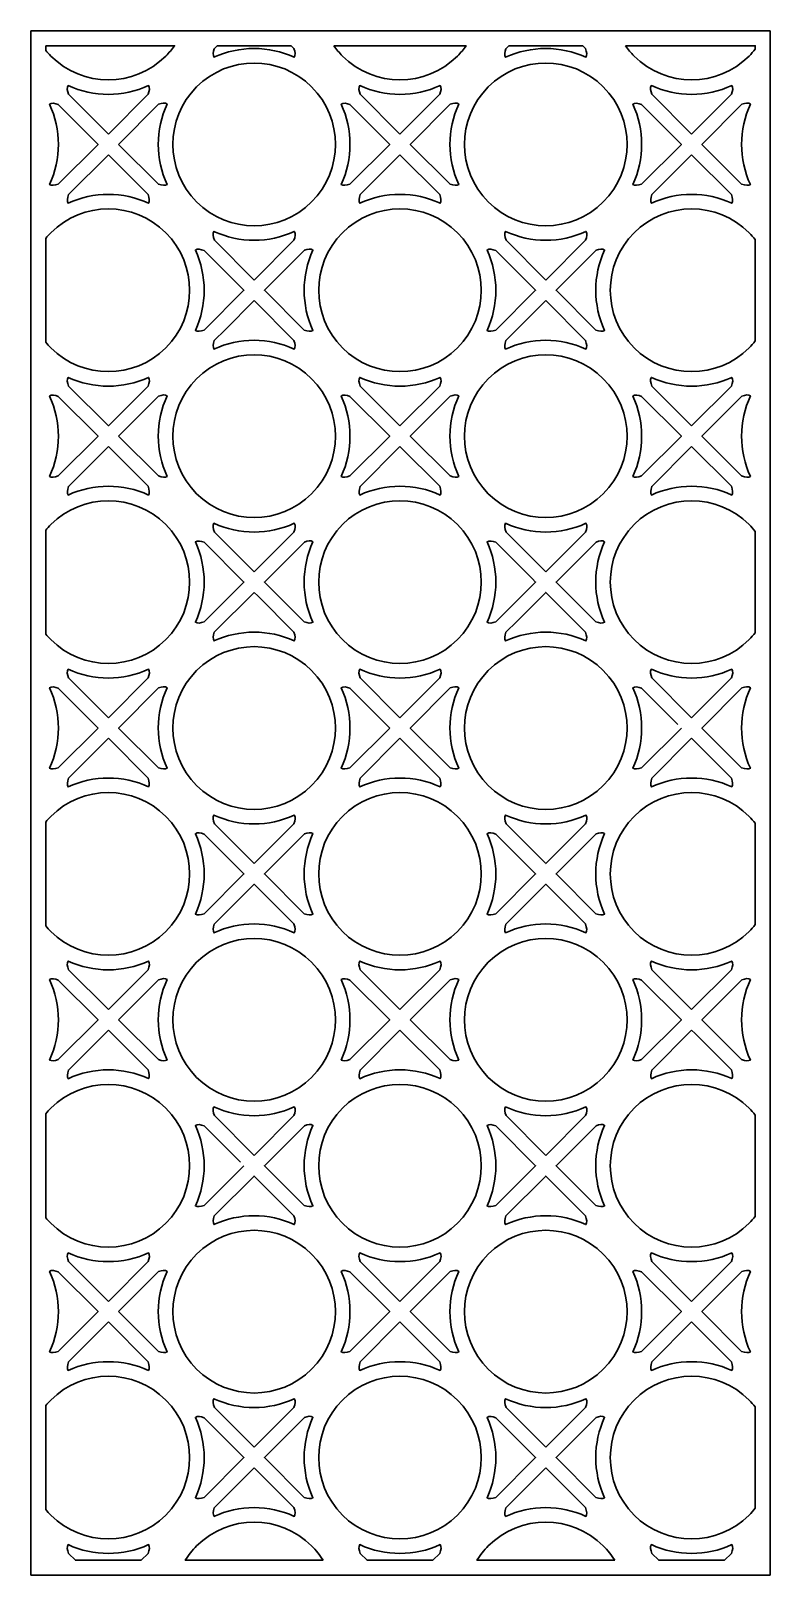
# Model space of a CAD drawing. Header units: centimetres. Extents: x -20 to -13.5, y -6.6 to 6.9.
import ezdxf

# ---------------------------------------------------------------- set-up
doc = ezdxf.new("R2010")
doc.units = ezdxf.units.CM
doc.header["$MEASUREMENT"] = 0
doc.layers.add('layer 1', color=7, linetype='Continuous')

msp = doc.modelspace()

# ---------------------------------------------------------------- linework, layer by layer
at = {"layer": 'layer 1', "color": 250, "lineweight": 30}
for points, knots in [([(-13.53018, -6.61448), (-13.53018, -6.61448), (-13.53018, -6.56891), (-13.53018, -6.56891), (-13.53018, -6.56891), (-13.53018, -6.56891), (-13.53018, -6.48463), (-13.53018, -6.48463), (-13.53018, -6.48463), (-13.53018, -6.48463), (-13.53018, 6.72682), (-13.53018, 6.72682), (-13.53018, 6.72682), (-13.53018, 6.72682), (-13.53018, 6.81765), (-13.53018, 6.81765), (-13.53018, 6.81765), (-13.53018, 6.81765), (-13.53018, 6.85667), (-13.53018, 6.85667), (-13.53018, 6.85667), (-13.53018, 6.85667), (-19.8533, 6.85667), (-19.8533, 6.85667), (-19.8533, 6.85667), (-19.8533, 6.85667), (-19.88625, 6.85667), (-19.88625, 6.85667), (-19.88625, 6.85667), (-19.88625, 6.85667), (-19.98315, 6.85667), (-19.98315, 6.85667), (-19.98315, 6.85667), (-19.98315, 6.85667), (-19.98315, -6.48463), (-19.98315, -6.48463), (-19.98315, -6.48463), (-19.98315, -6.48463), (-19.98315, -6.51149), (-19.98315, -6.51149), (-19.98315, -6.51149), (-19.98315, -6.51149), (-19.98315, -6.61448), (-19.98315, -6.61448), (-19.98315, -6.61448), (-19.98315, -6.61448), (-13.53018, -6.61448), (-13.53018, -6.61448)], [0, 0, 0, 0, 0.07692308, 0.07692308, 0.07692308, 0.07692308, 0.15384615, 0.15384615, 0.15384615, 0.15384615, 0.23076923, 0.23076923, 0.23076923, 0.23076923, 0.30769231, 0.30769231, 0.30769231, 0.30769231, 0.38461538, 0.38461538, 0.38461538, 0.38461538, 0.46153846, 0.46153846, 0.46153846, 0.46153846, 0.53846154, 0.53846154, 0.53846154, 0.53846154, 0.61538462, 0.61538462, 0.61538462, 0.61538462, 0.69230769, 0.69230769, 0.69230769, 0.69230769, 0.76923077, 0.76923077, 0.76923077, 0.76923077, 0.84615385, 0.84615385, 0.84615385, 0.84615385, 1, 1, 1, 1]), ([(-19.8533, 6.72682), (-19.8533, 6.72682), (-19.8533, 6.68642), (-19.8533, 6.68642), (-19.8533, 6.68642), (-19.83934, 6.66961), (-19.82452, 6.65327), (-19.80877, 6.63751), (-19.80877, 6.63751), (-19.53165, 6.36038), (-19.08215, 6.36038), (-18.80502, 6.63751), (-18.80502, 6.63751), (-18.77691, 6.66562), (-18.75171, 6.69552), (-18.7293, 6.72682), (-18.7293, 6.72682), (-18.7293, 6.72682), (-19.8533, 6.72682), (-19.8533, 6.72682)], [0, 0, 0, 0, 0.16666667, 0.16666667, 0.16666667, 0.16666667, 0.33333333, 0.33333333, 0.33333333, 0.33333333, 0.5, 0.5, 0.5, 0.5, 0.66666667, 0.66666667, 0.66666667, 0.66666667, 1, 1, 1, 1]), ([(-18.53594, 6.36843), (-18.2588, 6.64556), (-17.8093, 6.64556), (-17.53218, 6.36843), (-17.53218, 6.36843), (-17.25504, 6.09131), (-17.25504, 5.64181), (-17.53218, 5.36467), (-17.53218, 5.36467), (-17.8093, 5.08755), (-18.2588, 5.08755), (-18.53594, 5.36467), (-18.53594, 5.36467), (-18.81306, 5.64181), (-18.81306, 6.09131), (-18.53594, 6.36843)], [0, 0, 0, 0, 0.2, 0.2, 0.2, 0.2, 0.4, 0.4, 0.4, 0.4, 0.6, 0.6, 0.6, 0.6, 1, 1, 1, 1]), ([(-18.35691, 6.72682), (-18.35691, 6.72682), (-18.38223, 6.7015), (-18.38223, 6.7015), (-18.38223, 6.7015), (-18.39253, 6.66926), (-18.39546, 6.64273), (-18.38447, 6.62694), (-18.38447, 6.62694), (-18.38447, 6.62694), (-18.38535, 6.62606), (-18.38535, 6.62606), (-18.38535, 6.62606), (-18.16334, 6.72868), (-17.90562, 6.72879), (-17.68355, 6.6264), (-17.68355, 6.6264), (-17.67282, 6.64265), (-17.67628, 6.66981), (-17.68704, 6.70268), (-17.68704, 6.70268), (-17.68704, 6.70268), (-17.71118, 6.72682), (-17.71118, 6.72682), (-17.71118, 6.72682), (-17.71118, 6.72682), (-18.35691, 6.72682), (-18.35691, 6.72682)], [0, 0, 0, 0, 0.125, 0.125, 0.125, 0.125, 0.25, 0.25, 0.25, 0.25, 0.375, 0.375, 0.375, 0.375, 0.5, 0.5, 0.5, 0.5, 0.625, 0.625, 0.625, 0.625, 0.75, 0.75, 0.75, 0.75, 1, 1, 1, 1]), ([(-17.33881, 6.72682), (-17.3164, 6.69552), (-17.29119, 6.66562), (-17.26308, 6.63751), (-17.26308, 6.63751), (-16.98596, 6.36038), (-16.53646, 6.36038), (-16.25932, 6.63751), (-16.25932, 6.63751), (-16.23122, 6.66562), (-16.20602, 6.69552), (-16.18361, 6.72682), (-16.18361, 6.72682), (-16.18361, 6.72682), (-17.33881, 6.72682), (-17.33881, 6.72682)], [0, 0, 0, 0, 0.2, 0.2, 0.2, 0.2, 0.4, 0.4, 0.4, 0.4, 0.6, 0.6, 0.6, 0.6, 1, 1, 1, 1]), ([(-15.99025, 6.36843), (-15.71311, 6.64556), (-15.26361, 6.64556), (-14.98649, 6.36843), (-14.98649, 6.36843), (-14.70937, 6.09131), (-14.70937, 5.64181), (-14.98649, 5.36467), (-14.98649, 5.36467), (-15.26361, 5.08755), (-15.71311, 5.08755), (-15.99025, 5.36467), (-15.99025, 5.36467), (-16.26737, 5.64181), (-16.26737, 6.09131), (-15.99025, 6.36843)], [0, 0, 0, 0, 0.2, 0.2, 0.2, 0.2, 0.4, 0.4, 0.4, 0.4, 0.6, 0.6, 0.6, 0.6, 1, 1, 1, 1]), ([(-15.81124, 6.72682), (-15.81124, 6.72682), (-15.83656, 6.7015), (-15.83656, 6.7015), (-15.83656, 6.7015), (-15.84684, 6.66926), (-15.84978, 6.64273), (-15.83879, 6.62694), (-15.83879, 6.62694), (-15.83879, 6.62694), (-15.83967, 6.62606), (-15.83967, 6.62606), (-15.83967, 6.62606), (-15.61766, 6.72868), (-15.35995, 6.72879), (-15.13786, 6.6264), (-15.13786, 6.6264), (-15.12715, 6.64265), (-15.1306, 6.66981), (-15.14136, 6.70268), (-15.14136, 6.70268), (-15.14136, 6.70268), (-15.1655, 6.72682), (-15.1655, 6.72682), (-15.1655, 6.72682), (-15.1655, 6.72682), (-15.81124, 6.72682), (-15.81124, 6.72682)], [0, 0, 0, 0, 0.125, 0.125, 0.125, 0.125, 0.25, 0.25, 0.25, 0.25, 0.375, 0.375, 0.375, 0.375, 0.5, 0.5, 0.5, 0.5, 0.625, 0.625, 0.625, 0.625, 0.75, 0.75, 0.75, 0.75, 1, 1, 1, 1]), ([(-14.79313, 6.72682), (-14.77073, 6.69552), (-14.74552, 6.66562), (-14.71742, 6.63751), (-14.71742, 6.63751), (-14.44027, 6.36038), (-13.99078, 6.36038), (-13.71365, 6.63751), (-13.71365, 6.63751), (-13.69442, 6.65674), (-13.67658, 6.67682), (-13.66003, 6.69759), (-13.66003, 6.69759), (-13.66003, 6.69759), (-13.66003, 6.72682), (-13.66003, 6.72682), (-13.66003, 6.72682), (-13.66003, 6.72682), (-14.79313, 6.72682), (-14.79313, 6.72682)], [0, 0, 0, 0, 0.16666667, 0.16666667, 0.16666667, 0.16666667, 0.33333333, 0.33333333, 0.33333333, 0.33333333, 0.5, 0.5, 0.5, 0.5, 0.66666667, 0.66666667, 0.66666667, 0.66666667, 1, 1, 1, 1]), ([(-19.30689, 5.95625), (-19.30689, 5.95625), (-18.9596, 6.30354), (-18.9596, 6.30354), (-18.9596, 6.30354), (-18.94902, 6.33361), (-18.94184, 6.362), (-18.9563, 6.37959), (-18.9563, 6.37959), (-19.17816, 6.27726), (-19.43568, 6.27726), (-19.65754, 6.37958), (-19.65754, 6.37958), (-19.67194, 6.362), (-19.66486, 6.33368), (-19.65428, 6.30364), (-19.65428, 6.30364), (-19.65428, 6.30364), (-19.30689, 5.95625), (-19.30689, 5.95625), (-19.30689, 5.95625), (-19.30689, 5.95625), (-19.30689, 5.95625), (-19.30689, 5.95625)], [0, 0, 0, 0, 0.14285714, 0.14285714, 0.14285714, 0.14285714, 0.28571429, 0.28571429, 0.28571429, 0.28571429, 0.42857143, 0.42857143, 0.42857143, 0.42857143, 0.57142857, 0.57142857, 0.57142857, 0.57142857, 0.71428571, 0.71428571, 0.71428571, 0.71428571, 1, 1, 1, 1]), ([(-16.76121, 5.95625), (-16.76121, 5.95625), (-16.41392, 6.30355), (-16.41392, 6.30355), (-16.41392, 6.30355), (-16.40333, 6.33362), (-16.39616, 6.362), (-16.41062, 6.37959), (-16.41062, 6.37959), (-16.63249, 6.27726), (-16.89, 6.27726), (-17.11185, 6.37958), (-17.11185, 6.37958), (-17.12627, 6.362), (-17.11917, 6.33368), (-17.1086, 6.30364), (-17.1086, 6.30364), (-17.1086, 6.30364), (-16.76121, 5.95625), (-16.76121, 5.95625)], [0, 0, 0, 0, 0.16666667, 0.16666667, 0.16666667, 0.16666667, 0.33333333, 0.33333333, 0.33333333, 0.33333333, 0.5, 0.5, 0.5, 0.5, 0.66666667, 0.66666667, 0.66666667, 0.66666667, 1, 1, 1, 1]), ([(-14.21552, 5.95625), (-14.21552, 5.95625), (-13.86822, 6.30356), (-13.86822, 6.30356), (-13.86822, 6.30356), (-13.85765, 6.33362), (-13.85047, 6.362), (-13.86493, 6.37959), (-13.86493, 6.37959), (-14.0868, 6.27726), (-14.34431, 6.27726), (-14.56617, 6.37958), (-14.56617, 6.37958), (-14.58058, 6.362), (-14.57349, 6.33368), (-14.56292, 6.30366), (-14.56292, 6.30366), (-14.56292, 6.30366), (-14.21552, 5.95625), (-14.21552, 5.95625)], [0, 0, 0, 0, 0.16666667, 0.16666667, 0.16666667, 0.16666667, 0.33333333, 0.33333333, 0.33333333, 0.33333333, 0.5, 0.5, 0.5, 0.5, 0.66666667, 0.66666667, 0.66666667, 0.66666667, 1, 1, 1, 1]), ([(-19.74365, 5.51951), (-19.74365, 5.51951), (-19.3966, 5.86655), (-19.3966, 5.86655), (-19.3966, 5.86655), (-19.3966, 5.86655), (-19.74394, 6.21389), (-19.74394, 6.21389), (-19.74394, 6.21389), (-19.77403, 6.22447), (-19.80237, 6.23162), (-19.81996, 6.21714), (-19.81996, 6.21714), (-19.71767, 5.99531), (-19.71765, 5.73788), (-19.81993, 5.51602), (-19.81993, 5.51602), (-19.80369, 5.50532), (-19.77652, 5.50875), (-19.74365, 5.51951)], [0, 0, 0, 0, 0.16666667, 0.16666667, 0.16666667, 0.16666667, 0.33333333, 0.33333333, 0.33333333, 0.33333333, 0.5, 0.5, 0.5, 0.5, 0.66666667, 0.66666667, 0.66666667, 0.66666667, 1, 1, 1, 1]), ([(-19.21718, 5.86655), (-19.21718, 5.86655), (-18.87012, 5.51948), (-18.87012, 5.51948), (-18.87012, 5.51948), (-18.83729, 5.50875), (-18.81016, 5.50532), (-18.79393, 5.516), (-18.79393, 5.516), (-18.89634, 5.7381), (-18.89623, 5.99586), (-18.79358, 6.21787), (-18.79358, 6.21787), (-18.81065, 6.23258), (-18.83827, 6.22619), (-18.86775, 6.21598), (-18.86775, 6.21598), (-18.86775, 6.21598), (-19.21718, 5.86655), (-19.21718, 5.86655)], [0, 0, 0, 0, 0.16666667, 0.16666667, 0.16666667, 0.16666667, 0.33333333, 0.33333333, 0.33333333, 0.33333333, 0.5, 0.5, 0.5, 0.5, 0.66666667, 0.66666667, 0.66666667, 0.66666667, 1, 1, 1, 1]), ([(-17.19796, 5.51951), (-17.19796, 5.51951), (-16.85091, 5.86655), (-16.85091, 5.86655), (-16.85091, 5.86655), (-16.85091, 5.86655), (-17.19826, 6.21389), (-17.19826, 6.21389), (-17.19826, 6.21389), (-17.22834, 6.22447), (-17.25669, 6.23162), (-17.27427, 6.21714), (-17.27427, 6.21714), (-17.17199, 5.99531), (-17.17196, 5.73788), (-17.27425, 5.51602), (-17.27425, 5.51602), (-17.25801, 5.50532), (-17.23083, 5.50875), (-17.19796, 5.51951)], [0, 0, 0, 0, 0.16666667, 0.16666667, 0.16666667, 0.16666667, 0.33333333, 0.33333333, 0.33333333, 0.33333333, 0.5, 0.5, 0.5, 0.5, 0.66666667, 0.66666667, 0.66666667, 0.66666667, 1, 1, 1, 1]), ([(-16.32208, 6.21598), (-16.32208, 6.21598), (-16.67151, 5.86655), (-16.67151, 5.86655), (-16.67151, 5.86655), (-16.67151, 5.86655), (-16.32443, 5.51948), (-16.32443, 5.51948), (-16.32443, 5.51948), (-16.29161, 5.50875), (-16.26448, 5.50532), (-16.24824, 5.516), (-16.24824, 5.516), (-16.35067, 5.7381), (-16.35054, 5.99586), (-16.2479, 6.21787), (-16.2479, 6.21787), (-16.26497, 6.23258), (-16.29259, 6.22619), (-16.32208, 6.21598)], [0, 0, 0, 0, 0.16666667, 0.16666667, 0.16666667, 0.16666667, 0.33333333, 0.33333333, 0.33333333, 0.33333333, 0.5, 0.5, 0.5, 0.5, 0.66666667, 0.66666667, 0.66666667, 0.66666667, 1, 1, 1, 1]), ([(-14.65226, 5.51952), (-14.65226, 5.51952), (-14.30523, 5.86654), (-14.30523, 5.86654), (-14.30523, 5.86654), (-14.30523, 5.86654), (-14.65257, 6.21389), (-14.65257, 6.21389), (-14.65257, 6.21389), (-14.68267, 6.22447), (-14.711, 6.23162), (-14.7286, 6.21714), (-14.7286, 6.21714), (-14.62631, 5.99531), (-14.62629, 5.73788), (-14.72856, 5.51602), (-14.72856, 5.51602), (-14.71233, 5.50531), (-14.68513, 5.50875), (-14.65226, 5.51952)], [0, 0, 0, 0, 0.16666667, 0.16666667, 0.16666667, 0.16666667, 0.33333333, 0.33333333, 0.33333333, 0.33333333, 0.5, 0.5, 0.5, 0.5, 0.66666667, 0.66666667, 0.66666667, 0.66666667, 1, 1, 1, 1]), ([(-13.77639, 6.21598), (-13.77639, 6.21598), (-14.12582, 5.86655), (-14.12582, 5.86655), (-14.12582, 5.86655), (-14.12582, 5.86655), (-13.77876, 5.51948), (-13.77876, 5.51948), (-13.77876, 5.51948), (-13.74594, 5.50875), (-13.71879, 5.50532), (-13.70257, 5.516), (-13.70257, 5.516), (-13.80499, 5.7381), (-13.80485, 5.99586), (-13.70221, 6.21787), (-13.70221, 6.21787), (-13.71928, 6.23258), (-13.74691, 6.22619), (-13.77639, 6.21598)], [0, 0, 0, 0, 0.16666667, 0.16666667, 0.16666667, 0.16666667, 0.33333333, 0.33333333, 0.33333333, 0.33333333, 0.5, 0.5, 0.5, 0.5, 0.66666667, 0.66666667, 0.66666667, 0.66666667, 1, 1, 1, 1]), ([(-19.30689, 5.77684), (-19.30689, 5.77684), (-19.65508, 5.42866), (-19.65508, 5.42866), (-19.65508, 5.42866), (-19.66536, 5.39642), (-19.6683, 5.36987), (-19.65732, 5.3541), (-19.65732, 5.3541), (-19.65732, 5.3541), (-19.6582, 5.35322), (-19.6582, 5.35322), (-19.6582, 5.35322), (-19.43618, 5.45584), (-19.17847, 5.45594), (-18.95638, 5.35356), (-18.95638, 5.35356), (-18.94567, 5.3698), (-18.94913, 5.39696), (-18.95988, 5.42984), (-18.95988, 5.42984), (-18.95988, 5.42984), (-19.30689, 5.77684), (-19.30689, 5.77684)], [0, 0, 0, 0, 0.14285714, 0.14285714, 0.14285714, 0.14285714, 0.28571429, 0.28571429, 0.28571429, 0.28571429, 0.42857143, 0.42857143, 0.42857143, 0.42857143, 0.57142857, 0.57142857, 0.57142857, 0.57142857, 0.71428571, 0.71428571, 0.71428571, 0.71428571, 1, 1, 1, 1]), ([(-16.76121, 5.77684), (-16.76121, 5.77684), (-17.1094, 5.42866), (-17.1094, 5.42866), (-17.1094, 5.42866), (-17.11968, 5.39642), (-17.12261, 5.36987), (-17.11163, 5.3541), (-17.11163, 5.3541), (-17.11163, 5.3541), (-17.11251, 5.35322), (-17.11251, 5.35322), (-17.11251, 5.35322), (-16.8905, 5.45584), (-16.63279, 5.45594), (-16.4107, 5.35356), (-16.4107, 5.35356), (-16.39999, 5.3698), (-16.40344, 5.39696), (-16.4142, 5.42984), (-16.4142, 5.42984), (-16.4142, 5.42984), (-16.76121, 5.77684), (-16.76121, 5.77684)], [0, 0, 0, 0, 0.14285714, 0.14285714, 0.14285714, 0.14285714, 0.28571429, 0.28571429, 0.28571429, 0.28571429, 0.42857143, 0.42857143, 0.42857143, 0.42857143, 0.57142857, 0.57142857, 0.57142857, 0.57142857, 0.71428571, 0.71428571, 0.71428571, 0.71428571, 1, 1, 1, 1]), ([(-14.21552, 5.77684), (-14.21552, 5.77684), (-14.56371, 5.42866), (-14.56371, 5.42866), (-14.56371, 5.42866), (-14.57401, 5.39642), (-14.57694, 5.36987), (-14.56595, 5.3541), (-14.56595, 5.3541), (-14.56595, 5.3541), (-14.56682, 5.35322), (-14.56682, 5.35322), (-14.56682, 5.35322), (-14.34482, 5.45584), (-14.0871, 5.45594), (-13.86501, 5.35356), (-13.86501, 5.35356), (-13.8543, 5.3698), (-13.85776, 5.39696), (-13.86852, 5.42984), (-13.86852, 5.42984), (-13.86852, 5.42984), (-14.21552, 5.77684), (-14.21552, 5.77684)], [0, 0, 0, 0, 0.14285714, 0.14285714, 0.14285714, 0.14285714, 0.28571429, 0.28571429, 0.28571429, 0.28571429, 0.42857143, 0.42857143, 0.42857143, 0.42857143, 0.57142857, 0.57142857, 0.57142857, 0.57142857, 0.71428571, 0.71428571, 0.71428571, 0.71428571, 1, 1, 1, 1]), ([(-19.8533, 4.14074), (-19.83934, 4.12394), (-19.82452, 4.1076), (-19.80877, 4.09184), (-19.80877, 4.09184), (-19.53165, 3.8147), (-19.08215, 3.8147), (-18.80502, 4.09184), (-18.80502, 4.09184), (-18.52789, 4.36897), (-18.52789, 4.81847), (-18.80502, 5.0956), (-18.80502, 5.0956), (-19.08215, 5.37272), (-19.53165, 5.37272), (-19.80877, 5.0956), (-19.80877, 5.0956), (-19.82452, 5.07984), (-19.83934, 5.0635), (-19.8533, 5.04669), (-19.8533, 5.04669), (-19.8533, 5.04669), (-19.8533, 4.14074), (-19.8533, 4.14074)], [0, 0, 0, 0, 0.14285714, 0.14285714, 0.14285714, 0.14285714, 0.28571429, 0.28571429, 0.28571429, 0.28571429, 0.42857143, 0.42857143, 0.42857143, 0.42857143, 0.57142857, 0.57142857, 0.57142857, 0.57142857, 0.71428571, 0.71428571, 0.71428571, 0.71428571, 1, 1, 1, 1]), ([(-17.26308, 5.0956), (-16.98596, 5.37272), (-16.53646, 5.37272), (-16.25932, 5.0956), (-16.25932, 5.0956), (-15.9822, 4.81847), (-15.9822, 4.36897), (-16.25932, 4.09184), (-16.25932, 4.09184), (-16.53646, 3.8147), (-16.98596, 3.8147), (-17.26308, 4.09184), (-17.26308, 4.09184), (-17.54023, 4.36897), (-17.54023, 4.81847), (-17.26308, 5.0956)], [0, 0, 0, 0, 0.2, 0.2, 0.2, 0.2, 0.4, 0.4, 0.4, 0.4, 0.6, 0.6, 0.6, 0.6, 1, 1, 1, 1]), ([(-13.66003, 5.03552), (-13.67658, 5.05629), (-13.69442, 5.07637), (-13.71365, 5.0956), (-13.71365, 5.0956), (-13.99078, 5.37272), (-14.44027, 5.37272), (-14.71742, 5.0956), (-14.71742, 5.0956), (-14.99453, 4.81847), (-14.99453, 4.36897), (-14.71742, 4.09184), (-14.71742, 4.09184), (-14.44027, 3.8147), (-13.99078, 3.8147), (-13.71365, 4.09184), (-13.71365, 4.09184), (-13.69442, 4.11106), (-13.67658, 4.13114), (-13.66003, 4.15191), (-13.66003, 4.15191), (-13.66003, 4.15191), (-13.66003, 5.03552), (-13.66003, 5.03552)], [0, 0, 0, 0, 0.14285714, 0.14285714, 0.14285714, 0.14285714, 0.28571429, 0.28571429, 0.28571429, 0.28571429, 0.42857143, 0.42857143, 0.42857143, 0.42857143, 0.57142857, 0.57142857, 0.57142857, 0.57142857, 0.71428571, 0.71428571, 0.71428571, 0.71428571, 1, 1, 1, 1]), ([(-18.03405, 4.68341), (-18.03405, 4.68341), (-17.68676, 5.0307), (-17.68676, 5.0307), (-17.68676, 5.0307), (-17.67617, 5.06078), (-17.66899, 5.08915), (-17.68346, 5.10675), (-17.68346, 5.10675), (-17.90532, 5.00442), (-18.16283, 5.00442), (-18.38469, 5.10673), (-18.38469, 5.10673), (-18.3991, 5.08915), (-18.39201, 5.06083), (-18.38145, 5.0308), (-18.38145, 5.0308), (-18.38145, 5.0308), (-18.03405, 4.68341), (-18.03405, 4.68341)], [0, 0, 0, 0, 0.16666667, 0.16666667, 0.16666667, 0.16666667, 0.33333333, 0.33333333, 0.33333333, 0.33333333, 0.5, 0.5, 0.5, 0.5, 0.66666667, 0.66666667, 0.66666667, 0.66666667, 1, 1, 1, 1]), ([(-15.48836, 4.68341), (-15.48836, 4.68341), (-15.14108, 5.0307), (-15.14108, 5.0307), (-15.14108, 5.0307), (-15.13048, 5.06078), (-15.12332, 5.08915), (-15.13778, 5.10675), (-15.13778, 5.10675), (-15.35964, 5.00442), (-15.61716, 5.00442), (-15.839, 5.10673), (-15.839, 5.10673), (-15.85342, 5.08915), (-15.84634, 5.06083), (-15.83576, 5.0308), (-15.83576, 5.0308), (-15.83576, 5.0308), (-15.48836, 4.68341), (-15.48836, 4.68341)], [0, 0, 0, 0, 0.16666667, 0.16666667, 0.16666667, 0.16666667, 0.33333333, 0.33333333, 0.33333333, 0.33333333, 0.5, 0.5, 0.5, 0.5, 0.66666667, 0.66666667, 0.66666667, 0.66666667, 1, 1, 1, 1]), ([(-18.47077, 4.24668), (-18.47077, 4.24668), (-18.12375, 4.5937), (-18.12375, 4.5937), (-18.12375, 4.5937), (-18.12375, 4.5937), (-18.47109, 4.94105), (-18.47109, 4.94105), (-18.47109, 4.94105), (-18.50119, 4.95164), (-18.52953, 4.95878), (-18.54712, 4.94431), (-18.54712, 4.94431), (-18.44484, 4.72246), (-18.44481, 4.46504), (-18.54709, 4.24319), (-18.54709, 4.24319), (-18.53084, 4.23246), (-18.50366, 4.23592), (-18.47077, 4.24668)], [0, 0, 0, 0, 0.16666667, 0.16666667, 0.16666667, 0.16666667, 0.33333333, 0.33333333, 0.33333333, 0.33333333, 0.5, 0.5, 0.5, 0.5, 0.66666667, 0.66666667, 0.66666667, 0.66666667, 1, 1, 1, 1]), ([(-17.59491, 4.94314), (-17.59491, 4.94314), (-17.94435, 4.59371), (-17.94435, 4.59371), (-17.94435, 4.59371), (-17.94435, 4.59371), (-17.94435, 4.5937), (-17.94435, 4.5937), (-17.94435, 4.5937), (-17.94435, 4.5937), (-17.59729, 4.24665), (-17.59729, 4.24665), (-17.59729, 4.24665), (-17.56446, 4.23592), (-17.53732, 4.23249), (-17.52109, 4.24316), (-17.52109, 4.24316), (-17.6235, 4.46527), (-17.62338, 4.72301), (-17.52074, 4.94502), (-17.52074, 4.94502), (-17.5378, 4.95973), (-17.56544, 4.95334), (-17.59491, 4.94314)], [0, 0, 0, 0, 0.14285714, 0.14285714, 0.14285714, 0.14285714, 0.28571429, 0.28571429, 0.28571429, 0.28571429, 0.42857143, 0.42857143, 0.42857143, 0.42857143, 0.57142857, 0.57142857, 0.57142857, 0.57142857, 0.71428571, 0.71428571, 0.71428571, 0.71428571, 1, 1, 1, 1]), ([(-15.92508, 4.24668), (-15.92508, 4.24668), (-15.57807, 4.5937), (-15.57807, 4.5937), (-15.57807, 4.5937), (-15.57807, 4.5937), (-15.92542, 4.94105), (-15.92542, 4.94105), (-15.92542, 4.94105), (-15.95551, 4.95164), (-15.98385, 4.95878), (-16.00144, 4.94431), (-16.00144, 4.94431), (-15.89915, 4.72246), (-15.89913, 4.46504), (-16.0014, 4.24319), (-16.0014, 4.24319), (-15.98517, 4.23246), (-15.95797, 4.23592), (-15.92508, 4.24668)], [0, 0, 0, 0, 0.16666667, 0.16666667, 0.16666667, 0.16666667, 0.33333333, 0.33333333, 0.33333333, 0.33333333, 0.5, 0.5, 0.5, 0.5, 0.66666667, 0.66666667, 0.66666667, 0.66666667, 1, 1, 1, 1]), ([(-15.04923, 4.94314), (-15.04923, 4.94314), (-15.39866, 4.59371), (-15.39866, 4.59371), (-15.39866, 4.59371), (-15.39866, 4.59371), (-15.05158, 4.24664), (-15.05158, 4.24664), (-15.05158, 4.24664), (-15.01877, 4.23592), (-14.99164, 4.2325), (-14.97541, 4.24316), (-14.97541, 4.24316), (-15.07782, 4.46527), (-15.07771, 4.72301), (-14.97506, 4.94502), (-14.97506, 4.94502), (-14.99213, 4.95973), (-15.01975, 4.95334), (-15.04923, 4.94314)], [0, 0, 0, 0, 0.16666667, 0.16666667, 0.16666667, 0.16666667, 0.33333333, 0.33333333, 0.33333333, 0.33333333, 0.5, 0.5, 0.5, 0.5, 0.66666667, 0.66666667, 0.66666667, 0.66666667, 1, 1, 1, 1]), ([(-18.03405, 4.50401), (-18.03405, 4.50401), (-18.28818, 4.24988), (-18.28818, 4.24988), (-18.28818, 4.24988), (-18.28818, 4.24988), (-18.38223, 4.15581), (-18.38223, 4.15581), (-18.38223, 4.15581), (-18.39253, 4.12357), (-18.39546, 4.09703), (-18.38447, 4.08126), (-18.38447, 4.08126), (-18.38447, 4.08126), (-18.38535, 4.08038), (-18.38535, 4.08038), (-18.38535, 4.08038), (-18.16334, 4.183), (-17.90562, 4.18311), (-17.68355, 4.08071), (-17.68355, 4.08071), (-17.67282, 4.09696), (-17.67628, 4.12413), (-17.68704, 4.15699), (-17.68704, 4.15699), (-17.68704, 4.15699), (-18.03405, 4.50401), (-18.03405, 4.50401)], [0, 0, 0, 0, 0.125, 0.125, 0.125, 0.125, 0.25, 0.25, 0.25, 0.25, 0.375, 0.375, 0.375, 0.375, 0.5, 0.5, 0.5, 0.5, 0.625, 0.625, 0.625, 0.625, 0.75, 0.75, 0.75, 0.75, 1, 1, 1, 1]), ([(-15.48836, 4.50401), (-15.48836, 4.50401), (-15.83656, 4.15581), (-15.83656, 4.15581), (-15.83656, 4.15581), (-15.84684, 4.12357), (-15.84978, 4.09703), (-15.83879, 4.08126), (-15.83879, 4.08126), (-15.83879, 4.08126), (-15.83967, 4.08038), (-15.83967, 4.08038), (-15.83967, 4.08038), (-15.61766, 4.183), (-15.35995, 4.18311), (-15.13786, 4.08071), (-15.13786, 4.08071), (-15.12715, 4.09696), (-15.1306, 4.12413), (-15.14136, 4.15699), (-15.14136, 4.15699), (-15.14136, 4.15699), (-15.48836, 4.50401), (-15.48836, 4.50401)], [0, 0, 0, 0, 0.14285714, 0.14285714, 0.14285714, 0.14285714, 0.28571429, 0.28571429, 0.28571429, 0.28571429, 0.42857143, 0.42857143, 0.42857143, 0.42857143, 0.57142857, 0.57142857, 0.57142857, 0.57142857, 0.71428571, 0.71428571, 0.71428571, 0.71428571, 1, 1, 1, 1]), ([(-18.53594, 3.82275), (-18.2588, 4.09988), (-17.8093, 4.09988), (-17.53218, 3.82275), (-17.53218, 3.82275), (-17.25504, 3.54562), (-17.25504, 3.09613), (-17.53218, 2.81899), (-17.53218, 2.81899), (-17.8093, 2.54186), (-18.2588, 2.54186), (-18.53594, 2.81899), (-18.53594, 2.81899), (-18.81306, 3.09613), (-18.81306, 3.54562), (-18.53594, 3.82275)], [0, 0, 0, 0, 0.2, 0.2, 0.2, 0.2, 0.4, 0.4, 0.4, 0.4, 0.6, 0.6, 0.6, 0.6, 1, 1, 1, 1]), ([(-15.99025, 3.82275), (-15.71311, 4.09988), (-15.26361, 4.09988), (-14.98649, 3.82275), (-14.98649, 3.82275), (-14.70937, 3.54562), (-14.70937, 3.09613), (-14.98649, 2.81899), (-14.98649, 2.81899), (-15.26361, 2.54186), (-15.71311, 2.54186), (-15.99025, 2.81899), (-15.99025, 2.81899), (-16.26737, 3.09613), (-16.26737, 3.54562), (-15.99025, 3.82275)], [0, 0, 0, 0, 0.2, 0.2, 0.2, 0.2, 0.4, 0.4, 0.4, 0.4, 0.6, 0.6, 0.6, 0.6, 1, 1, 1, 1]), ([(-19.30689, 3.41057), (-19.30689, 3.41057), (-18.9596, 3.75785), (-18.9596, 3.75785), (-18.9596, 3.75785), (-18.94902, 3.78794), (-18.94184, 3.81632), (-18.9563, 3.83391), (-18.9563, 3.83391), (-19.17816, 3.73158), (-19.43568, 3.73157), (-19.65754, 3.83389), (-19.65754, 3.83389), (-19.67194, 3.81632), (-19.66486, 3.78798), (-19.65427, 3.75795), (-19.65427, 3.75795), (-19.65427, 3.75795), (-19.30689, 3.41057), (-19.30689, 3.41057), (-19.30689, 3.41057), (-19.30689, 3.41057), (-19.30689, 3.41057), (-19.30689, 3.41057)], [0, 0, 0, 0, 0.14285714, 0.14285714, 0.14285714, 0.14285714, 0.28571429, 0.28571429, 0.28571429, 0.28571429, 0.42857143, 0.42857143, 0.42857143, 0.42857143, 0.57142857, 0.57142857, 0.57142857, 0.57142857, 0.71428571, 0.71428571, 0.71428571, 0.71428571, 1, 1, 1, 1]), ([(-16.76121, 3.41057), (-16.76121, 3.41057), (-16.41392, 3.75786), (-16.41392, 3.75786), (-16.41392, 3.75786), (-16.40333, 3.78795), (-16.39616, 3.81632), (-16.41062, 3.83391), (-16.41062, 3.83391), (-16.63249, 3.73158), (-16.89, 3.73157), (-17.11185, 3.83389), (-17.11185, 3.83389), (-17.12627, 3.81632), (-17.11917, 3.78798), (-17.10859, 3.75795), (-17.10859, 3.75795), (-17.10859, 3.75795), (-16.76121, 3.41057), (-16.76121, 3.41057)], [0, 0, 0, 0, 0.16666667, 0.16666667, 0.16666667, 0.16666667, 0.33333333, 0.33333333, 0.33333333, 0.33333333, 0.5, 0.5, 0.5, 0.5, 0.66666667, 0.66666667, 0.66666667, 0.66666667, 1, 1, 1, 1]), ([(-14.21552, 3.41057), (-14.21552, 3.41057), (-13.86822, 3.75787), (-13.86822, 3.75787), (-13.86822, 3.75787), (-13.85765, 3.78795), (-13.85047, 3.81632), (-13.86493, 3.83391), (-13.86493, 3.83391), (-14.0868, 3.73158), (-14.34431, 3.73157), (-14.56617, 3.83389), (-14.56617, 3.83389), (-14.58058, 3.81632), (-14.57349, 3.78799), (-14.56292, 3.75796), (-14.56292, 3.75796), (-14.56292, 3.75796), (-14.21552, 3.41057), (-14.21552, 3.41057)], [0, 0, 0, 0, 0.16666667, 0.16666667, 0.16666667, 0.16666667, 0.33333333, 0.33333333, 0.33333333, 0.33333333, 0.5, 0.5, 0.5, 0.5, 0.66666667, 0.66666667, 0.66666667, 0.66666667, 1, 1, 1, 1]), ([(-19.74362, 2.97384), (-19.74362, 2.97384), (-19.3966, 3.32086), (-19.3966, 3.32086), (-19.3966, 3.32086), (-19.3966, 3.32086), (-19.74394, 3.6682), (-19.74394, 3.6682), (-19.74394, 3.6682), (-19.77403, 3.67879), (-19.80237, 3.68594), (-19.81996, 3.67147), (-19.81996, 3.67147), (-19.71767, 3.44963), (-19.71765, 3.1922), (-19.81993, 2.97035), (-19.81993, 2.97035), (-19.80369, 2.95963), (-19.77649, 2.96307), (-19.74362, 2.97384)], [0, 0, 0, 0, 0.16666667, 0.16666667, 0.16666667, 0.16666667, 0.33333333, 0.33333333, 0.33333333, 0.33333333, 0.5, 0.5, 0.5, 0.5, 0.66666667, 0.66666667, 0.66666667, 0.66666667, 1, 1, 1, 1]), ([(-19.21719, 3.32086), (-19.21719, 3.32086), (-18.87012, 2.97379), (-18.87012, 2.97379), (-18.87012, 2.97379), (-18.83729, 2.96307), (-18.81016, 2.95965), (-18.79393, 2.97033), (-18.79393, 2.97033), (-18.89634, 3.19242), (-18.89623, 3.45018), (-18.79358, 3.67218), (-18.79358, 3.67218), (-18.81065, 3.6869), (-18.83827, 3.6805), (-18.86775, 3.67029), (-18.86775, 3.67029), (-18.86775, 3.67029), (-19.21719, 3.32086), (-19.21719, 3.32086)], [0, 0, 0, 0, 0.16666667, 0.16666667, 0.16666667, 0.16666667, 0.33333333, 0.33333333, 0.33333333, 0.33333333, 0.5, 0.5, 0.5, 0.5, 0.66666667, 0.66666667, 0.66666667, 0.66666667, 1, 1, 1, 1]), ([(-17.19794, 2.97384), (-17.19794, 2.97384), (-16.85091, 3.32086), (-16.85091, 3.32086), (-16.85091, 3.32086), (-16.85091, 3.32086), (-17.19826, 3.6682), (-17.19826, 3.6682), (-17.19826, 3.6682), (-17.22834, 3.67879), (-17.25669, 3.68594), (-17.27427, 3.67147), (-17.27427, 3.67147), (-17.17199, 3.44963), (-17.17196, 3.1922), (-17.27425, 2.97035), (-17.27425, 2.97035), (-17.25801, 2.95963), (-17.23081, 2.96307), (-17.19794, 2.97384)], [0, 0, 0, 0, 0.16666667, 0.16666667, 0.16666667, 0.16666667, 0.33333333, 0.33333333, 0.33333333, 0.33333333, 0.5, 0.5, 0.5, 0.5, 0.66666667, 0.66666667, 0.66666667, 0.66666667, 1, 1, 1, 1]), ([(-16.32208, 3.67029), (-16.32208, 3.67029), (-16.67151, 3.32086), (-16.67151, 3.32086), (-16.67151, 3.32086), (-16.67151, 3.32086), (-16.32443, 2.97379), (-16.32443, 2.97379), (-16.32443, 2.97379), (-16.29161, 2.96307), (-16.26448, 2.95965), (-16.24824, 2.97033), (-16.24824, 2.97033), (-16.35067, 3.19242), (-16.35054, 3.45018), (-16.2479, 3.67218), (-16.2479, 3.67218), (-16.26497, 3.6869), (-16.29259, 3.6805), (-16.32208, 3.67029)], [0, 0, 0, 0, 0.16666667, 0.16666667, 0.16666667, 0.16666667, 0.33333333, 0.33333333, 0.33333333, 0.33333333, 0.5, 0.5, 0.5, 0.5, 0.66666667, 0.66666667, 0.66666667, 0.66666667, 1, 1, 1, 1]), ([(-14.65225, 2.97384), (-14.65225, 2.97384), (-14.30523, 3.32086), (-14.30523, 3.32086), (-14.30523, 3.32086), (-14.30523, 3.32086), (-14.65257, 3.6682), (-14.65257, 3.6682), (-14.65257, 3.6682), (-14.68267, 3.67879), (-14.711, 3.68594), (-14.7286, 3.67147), (-14.7286, 3.67147), (-14.62631, 3.44963), (-14.62629, 3.1922), (-14.72856, 2.97035), (-14.72856, 2.97035), (-14.71231, 2.95963), (-14.68513, 2.96307), (-14.65225, 2.97384)], [0, 0, 0, 0, 0.16666667, 0.16666667, 0.16666667, 0.16666667, 0.33333333, 0.33333333, 0.33333333, 0.33333333, 0.5, 0.5, 0.5, 0.5, 0.66666667, 0.66666667, 0.66666667, 0.66666667, 1, 1, 1, 1]), ([(-13.77639, 3.67029), (-13.77639, 3.67029), (-14.12582, 3.32086), (-14.12582, 3.32086), (-14.12582, 3.32086), (-14.12582, 3.32086), (-13.77875, 2.97379), (-13.77875, 2.97379), (-13.77875, 2.97379), (-13.74593, 2.96307), (-13.71879, 2.95964), (-13.70257, 2.97033), (-13.70257, 2.97033), (-13.80499, 3.19242), (-13.80485, 3.45018), (-13.70221, 3.67218), (-13.70221, 3.67218), (-13.71928, 3.6869), (-13.74691, 3.6805), (-13.77639, 3.67029)], [0, 0, 0, 0, 0.16666667, 0.16666667, 0.16666667, 0.16666667, 0.33333333, 0.33333333, 0.33333333, 0.33333333, 0.5, 0.5, 0.5, 0.5, 0.66666667, 0.66666667, 0.66666667, 0.66666667, 1, 1, 1, 1]), ([(-19.30689, 3.23116), (-19.30689, 3.23116), (-19.65508, 2.88298), (-19.65508, 2.88298), (-19.65508, 2.88298), (-19.66536, 2.85073), (-19.6683, 2.82419), (-19.65732, 2.80841), (-19.65732, 2.80841), (-19.65732, 2.80841), (-19.6582, 2.80754), (-19.6582, 2.80754), (-19.6582, 2.80754), (-19.43618, 2.91016), (-19.17847, 2.91028), (-18.95638, 2.80788), (-18.95638, 2.80788), (-18.94567, 2.82411), (-18.94913, 2.85129), (-18.95988, 2.88415), (-18.95988, 2.88415), (-18.95988, 2.88415), (-19.30689, 3.23116), (-19.30689, 3.23116)], [0, 0, 0, 0, 0.14285714, 0.14285714, 0.14285714, 0.14285714, 0.28571429, 0.28571429, 0.28571429, 0.28571429, 0.42857143, 0.42857143, 0.42857143, 0.42857143, 0.57142857, 0.57142857, 0.57142857, 0.57142857, 0.71428571, 0.71428571, 0.71428571, 0.71428571, 1, 1, 1, 1]), ([(-16.76121, 3.23116), (-16.76121, 3.23116), (-17.1094, 2.88298), (-17.1094, 2.88298), (-17.1094, 2.88298), (-17.11968, 2.85073), (-17.12261, 2.82419), (-17.11163, 2.80841), (-17.11163, 2.80841), (-17.11163, 2.80841), (-17.11251, 2.80754), (-17.11251, 2.80754), (-17.11251, 2.80754), (-16.8905, 2.91016), (-16.63279, 2.91028), (-16.4107, 2.80788), (-16.4107, 2.80788), (-16.39999, 2.82411), (-16.40344, 2.85129), (-16.4142, 2.88415), (-16.4142, 2.88415), (-16.4142, 2.88415), (-16.76121, 3.23116), (-16.76121, 3.23116)], [0, 0, 0, 0, 0.14285714, 0.14285714, 0.14285714, 0.14285714, 0.28571429, 0.28571429, 0.28571429, 0.28571429, 0.42857143, 0.42857143, 0.42857143, 0.42857143, 0.57142857, 0.57142857, 0.57142857, 0.57142857, 0.71428571, 0.71428571, 0.71428571, 0.71428571, 1, 1, 1, 1]), ([(-14.21552, 3.23116), (-14.21552, 3.23116), (-14.56371, 2.88298), (-14.56371, 2.88298), (-14.56371, 2.88298), (-14.57401, 2.85073), (-14.57694, 2.82419), (-14.56595, 2.80841), (-14.56595, 2.80841), (-14.56595, 2.80841), (-14.56682, 2.80754), (-14.56682, 2.80754), (-14.56682, 2.80754), (-14.34482, 2.91016), (-14.0871, 2.91028), (-13.86501, 2.80788), (-13.86501, 2.80788), (-13.8543, 2.82411), (-13.85776, 2.85129), (-13.86852, 2.88415), (-13.86852, 2.88415), (-13.86852, 2.88415), (-14.21552, 3.23116), (-14.21552, 3.23116)], [0, 0, 0, 0, 0.14285714, 0.14285714, 0.14285714, 0.14285714, 0.28571429, 0.28571429, 0.28571429, 0.28571429, 0.42857143, 0.42857143, 0.42857143, 0.42857143, 0.57142857, 0.57142857, 0.57142857, 0.57142857, 0.71428571, 0.71428571, 0.71428571, 0.71428571, 1, 1, 1, 1]), ([(-19.8533, 1.59506), (-19.83934, 1.57825), (-19.82452, 1.56191), (-19.80877, 1.54615), (-19.80877, 1.54615), (-19.53165, 1.26902), (-19.08215, 1.26902), (-18.80502, 1.54615), (-18.80502, 1.54615), (-18.52789, 1.82328), (-18.52789, 2.27278), (-18.80502, 2.54991), (-18.80502, 2.54991), (-19.08215, 2.82704), (-19.53165, 2.82704), (-19.80877, 2.54991), (-19.80877, 2.54991), (-19.82452, 2.53416), (-19.83934, 2.51781), (-19.8533, 2.50101), (-19.8533, 2.50101), (-19.8533, 2.50101), (-19.8533, 1.59506), (-19.8533, 1.59506)], [0, 0, 0, 0, 0.14285714, 0.14285714, 0.14285714, 0.14285714, 0.28571429, 0.28571429, 0.28571429, 0.28571429, 0.42857143, 0.42857143, 0.42857143, 0.42857143, 0.57142857, 0.57142857, 0.57142857, 0.57142857, 0.71428571, 0.71428571, 0.71428571, 0.71428571, 1, 1, 1, 1]), ([(-17.26308, 2.54991), (-16.98596, 2.82704), (-16.53646, 2.82704), (-16.25932, 2.54991), (-16.25932, 2.54991), (-15.9822, 2.27278), (-15.9822, 1.82328), (-16.25932, 1.54615), (-16.25932, 1.54615), (-16.53646, 1.26902), (-16.98596, 1.26902), (-17.26308, 1.54615), (-17.26308, 1.54615), (-17.54023, 1.82328), (-17.54023, 2.27278), (-17.26308, 2.54991)], [0, 0, 0, 0, 0.2, 0.2, 0.2, 0.2, 0.4, 0.4, 0.4, 0.4, 0.6, 0.6, 0.6, 0.6, 1, 1, 1, 1]), ([(-13.66003, 2.48984), (-13.67658, 2.5106), (-13.69442, 2.53069), (-13.71365, 2.54991), (-13.71365, 2.54991), (-13.99078, 2.82704), (-14.44027, 2.82704), (-14.71742, 2.54991), (-14.71742, 2.54991), (-14.99453, 2.27278), (-14.99453, 1.82328), (-14.71742, 1.54615), (-14.71742, 1.54615), (-14.44027, 1.26902), (-13.99078, 1.26902), (-13.71365, 1.54615), (-13.71365, 1.54615), (-13.69442, 1.56538), (-13.67658, 1.58546), (-13.66003, 1.60622), (-13.66003, 1.60622), (-13.66003, 1.60622), (-13.66003, 2.48984), (-13.66003, 2.48984)], [0, 0, 0, 0, 0.14285714, 0.14285714, 0.14285714, 0.14285714, 0.28571429, 0.28571429, 0.28571429, 0.28571429, 0.42857143, 0.42857143, 0.42857143, 0.42857143, 0.57142857, 0.57142857, 0.57142857, 0.57142857, 0.71428571, 0.71428571, 0.71428571, 0.71428571, 1, 1, 1, 1]), ([(-18.03405, 2.13773), (-18.03405, 2.13773), (-17.68675, 2.48502), (-17.68675, 2.48502), (-17.68675, 2.48502), (-17.67617, 2.5151), (-17.66899, 2.54348), (-17.68346, 2.56106), (-17.68346, 2.56106), (-17.90532, 2.45874), (-18.16283, 2.45873), (-18.38469, 2.56105), (-18.38469, 2.56105), (-18.3991, 2.54348), (-18.39201, 2.51517), (-18.38145, 2.48513), (-18.38145, 2.48513), (-18.38145, 2.48513), (-18.03405, 2.13773), (-18.03405, 2.13773)], [0, 0, 0, 0, 0.16666667, 0.16666667, 0.16666667, 0.16666667, 0.33333333, 0.33333333, 0.33333333, 0.33333333, 0.5, 0.5, 0.5, 0.5, 0.66666667, 0.66666667, 0.66666667, 0.66666667, 1, 1, 1, 1]), ([(-15.48836, 2.13773), (-15.48836, 2.13773), (-15.14107, 2.48502), (-15.14107, 2.48502), (-15.14107, 2.48502), (-15.13048, 2.5151), (-15.12332, 2.54348), (-15.13778, 2.56106), (-15.13778, 2.56106), (-15.35964, 2.45874), (-15.61716, 2.45873), (-15.839, 2.56105), (-15.839, 2.56105), (-15.85342, 2.54348), (-15.84634, 2.51517), (-15.83576, 2.48513), (-15.83576, 2.48513), (-15.83576, 2.48513), (-15.48836, 2.13773), (-15.48836, 2.13773)], [0, 0, 0, 0, 0.16666667, 0.16666667, 0.16666667, 0.16666667, 0.33333333, 0.33333333, 0.33333333, 0.33333333, 0.5, 0.5, 0.5, 0.5, 0.66666667, 0.66666667, 0.66666667, 0.66666667, 1, 1, 1, 1]), ([(-18.47078, 1.701), (-18.47078, 1.701), (-18.12375, 2.04802), (-18.12375, 2.04802), (-18.12375, 2.04802), (-18.12375, 2.04802), (-18.47109, 2.39537), (-18.47109, 2.39537), (-18.47109, 2.39537), (-18.50119, 2.40595), (-18.52953, 2.4131), (-18.54712, 2.39862), (-18.54712, 2.39862), (-18.44484, 2.17678), (-18.44481, 1.91936), (-18.54709, 1.6975), (-18.54709, 1.6975), (-18.53085, 1.68677), (-18.50366, 1.69022), (-18.47078, 1.701)], [0, 0, 0, 0, 0.16666667, 0.16666667, 0.16666667, 0.16666667, 0.33333333, 0.33333333, 0.33333333, 0.33333333, 0.5, 0.5, 0.5, 0.5, 0.66666667, 0.66666667, 0.66666667, 0.66666667, 1, 1, 1, 1]), ([(-17.59491, 2.39745), (-17.59491, 2.39745), (-17.94435, 2.04803), (-17.94435, 2.04803), (-17.94435, 2.04803), (-17.94435, 2.04803), (-17.59728, 1.70096), (-17.59728, 1.70096), (-17.59728, 1.70096), (-17.56446, 1.69022), (-17.53732, 1.6868), (-17.52109, 1.69748), (-17.52109, 1.69748), (-17.6235, 1.91958), (-17.62338, 2.17734), (-17.52074, 2.39933), (-17.52074, 2.39933), (-17.5378, 2.41406), (-17.56544, 2.40766), (-17.59491, 2.39745)], [0, 0, 0, 0, 0.16666667, 0.16666667, 0.16666667, 0.16666667, 0.33333333, 0.33333333, 0.33333333, 0.33333333, 0.5, 0.5, 0.5, 0.5, 0.66666667, 0.66666667, 0.66666667, 0.66666667, 1, 1, 1, 1]), ([(-15.92509, 1.701), (-15.92509, 1.701), (-15.57807, 2.04803), (-15.57807, 2.04803), (-15.57807, 2.04803), (-15.57807, 2.04803), (-15.60876, 2.07872), (-15.60876, 2.07872), (-15.60876, 2.07872), (-15.60876, 2.07872), (-15.92542, 2.39537), (-15.92542, 2.39537), (-15.92542, 2.39537), (-15.95551, 2.40595), (-15.98385, 2.4131), (-16.00144, 2.39862), (-16.00144, 2.39862), (-15.89915, 2.17678), (-15.89913, 1.91936), (-16.0014, 1.6975), (-16.0014, 1.6975), (-15.98517, 1.68677), (-15.95797, 1.69022), (-15.92509, 1.701)], [0, 0, 0, 0, 0.14285714, 0.14285714, 0.14285714, 0.14285714, 0.28571429, 0.28571429, 0.28571429, 0.28571429, 0.42857143, 0.42857143, 0.42857143, 0.42857143, 0.57142857, 0.57142857, 0.57142857, 0.57142857, 0.71428571, 0.71428571, 0.71428571, 0.71428571, 1, 1, 1, 1]), ([(-15.04923, 2.39745), (-15.04923, 2.39745), (-15.39866, 2.04803), (-15.39866, 2.04803), (-15.39866, 2.04803), (-15.39866, 2.04803), (-15.05158, 1.70095), (-15.05158, 1.70095), (-15.05158, 1.70095), (-15.01877, 1.69022), (-14.99164, 1.68681), (-14.97541, 1.69748), (-14.97541, 1.69748), (-15.07782, 1.91958), (-15.07771, 2.17734), (-14.97506, 2.39933), (-14.97506, 2.39933), (-14.99213, 2.41406), (-15.01975, 2.40766), (-15.04923, 2.39745)], [0, 0, 0, 0, 0.16666667, 0.16666667, 0.16666667, 0.16666667, 0.33333333, 0.33333333, 0.33333333, 0.33333333, 0.5, 0.5, 0.5, 0.5, 0.66666667, 0.66666667, 0.66666667, 0.66666667, 1, 1, 1, 1]), ([(-18.03405, 1.95833), (-18.03405, 1.95833), (-18.38223, 1.61014), (-18.38223, 1.61014), (-18.38223, 1.61014), (-18.39253, 1.5779), (-18.39546, 1.55135), (-18.38447, 1.53558), (-18.38447, 1.53558), (-18.38447, 1.53558), (-18.38535, 1.53471), (-18.38535, 1.53471), (-18.38535, 1.53471), (-18.16334, 1.63731), (-17.90562, 1.63742), (-17.68355, 1.53502), (-17.68355, 1.53502), (-17.67282, 1.55128), (-17.67628, 1.57844), (-17.68704, 1.61131), (-17.68704, 1.61131), (-17.68704, 1.61131), (-18.0034, 1.92767), (-18.0034, 1.92767), (-18.0034, 1.92767), (-18.0034, 1.92767), (-18.03405, 1.95833), (-18.03405, 1.95833)], [0, 0, 0, 0, 0.125, 0.125, 0.125, 0.125, 0.25, 0.25, 0.25, 0.25, 0.375, 0.375, 0.375, 0.375, 0.5, 0.5, 0.5, 0.5, 0.625, 0.625, 0.625, 0.625, 0.75, 0.75, 0.75, 0.75, 1, 1, 1, 1]), ([(-15.74249, 1.70419), (-15.74249, 1.70419), (-15.83656, 1.61013), (-15.83656, 1.61013), (-15.83656, 1.61013), (-15.84684, 1.5779), (-15.84978, 1.55135), (-15.83879, 1.53558), (-15.83879, 1.53558), (-15.83879, 1.53558), (-15.83967, 1.53471), (-15.83967, 1.53471), (-15.83967, 1.53471), (-15.61766, 1.63731), (-15.35995, 1.63742), (-15.13786, 1.53502), (-15.13786, 1.53502), (-15.12715, 1.55128), (-15.1306, 1.57844), (-15.14136, 1.61131), (-15.14136, 1.61131), (-15.14136, 1.61131), (-15.45771, 1.92767), (-15.45771, 1.92767), (-15.45771, 1.92767), (-15.45771, 1.92767), (-15.48836, 1.95833), (-15.48836, 1.95833), (-15.48836, 1.95833), (-15.48836, 1.95833), (-15.74249, 1.70419), (-15.74249, 1.70419)], [0, 0, 0, 0, 0.11111111, 0.11111111, 0.11111111, 0.11111111, 0.22222222, 0.22222222, 0.22222222, 0.22222222, 0.33333333, 0.33333333, 0.33333333, 0.33333333, 0.44444444, 0.44444444, 0.44444444, 0.44444444, 0.55555556, 0.55555556, 0.55555556, 0.55555556, 0.66666667, 0.66666667, 0.66666667, 0.66666667, 0.77777778, 0.77777778, 0.77777778, 0.77777778, 1, 1, 1, 1]), ([(-18.53594, 1.27706), (-18.2588, 1.5542), (-17.8093, 1.5542), (-17.53218, 1.27706), (-17.53218, 1.27706), (-17.25504, 0.99994), (-17.25504, 0.55044), (-17.53218, 0.27332), (-17.53218, 0.27332), (-17.8093, -0.00382), (-18.2588, -0.00382), (-18.53594, 0.27332), (-18.53594, 0.27332), (-18.81306, 0.55044), (-18.81306, 0.99994), (-18.53594, 1.27706)], [0, 0, 0, 0, 0.2, 0.2, 0.2, 0.2, 0.4, 0.4, 0.4, 0.4, 0.6, 0.6, 0.6, 0.6, 1, 1, 1, 1]), ([(-15.99025, 1.27706), (-15.71311, 1.5542), (-15.26361, 1.5542), (-14.98649, 1.27706), (-14.98649, 1.27706), (-14.70937, 0.99994), (-14.70937, 0.55044), (-14.98649, 0.27332), (-14.98649, 0.27332), (-15.26361, -0.00382), (-15.71311, -0.00382), (-15.99025, 0.27332), (-15.99025, 0.27332), (-16.26737, 0.55044), (-16.26737, 0.99994), (-15.99025, 1.27706)], [0, 0, 0, 0, 0.2, 0.2, 0.2, 0.2, 0.4, 0.4, 0.4, 0.4, 0.6, 0.6, 0.6, 0.6, 1, 1, 1, 1]), ([(-19.30689, 0.86489), (-19.30689, 0.86489), (-18.9596, 1.21218), (-18.9596, 1.21218), (-18.9596, 1.21218), (-18.94901, 1.24225), (-18.94184, 1.27063), (-18.9563, 1.28823), (-18.9563, 1.28823), (-19.17816, 1.18589), (-19.43568, 1.18589), (-19.65754, 1.2882), (-19.65754, 1.2882), (-19.67194, 1.27063), (-19.66486, 1.24229), (-19.65427, 1.21227), (-19.65427, 1.21227), (-19.65427, 1.21227), (-19.30689, 0.86489), (-19.30689, 0.86489)], [0, 0, 0, 0, 0.16666667, 0.16666667, 0.16666667, 0.16666667, 0.33333333, 0.33333333, 0.33333333, 0.33333333, 0.5, 0.5, 0.5, 0.5, 0.66666667, 0.66666667, 0.66666667, 0.66666667, 1, 1, 1, 1]), ([(-16.7612, 0.8649), (-16.7612, 0.8649), (-16.41391, 1.21219), (-16.41391, 1.21219), (-16.41391, 1.21219), (-16.40333, 1.24226), (-16.39616, 1.27063), (-16.41062, 1.28823), (-16.41062, 1.28823), (-16.63249, 1.18589), (-16.89, 1.18589), (-17.11185, 1.2882), (-17.11185, 1.2882), (-17.12627, 1.27063), (-17.11917, 1.24229), (-17.10859, 1.21227), (-17.10859, 1.21227), (-17.10859, 1.21227), (-16.7612, 0.8649), (-16.7612, 0.8649)], [0, 0, 0, 0, 0.16666667, 0.16666667, 0.16666667, 0.16666667, 0.33333333, 0.33333333, 0.33333333, 0.33333333, 0.5, 0.5, 0.5, 0.5, 0.66666667, 0.66666667, 0.66666667, 0.66666667, 1, 1, 1, 1]), ([(-14.21552, 0.8649), (-14.21552, 0.8649), (-13.86822, 1.21219), (-13.86822, 1.21219), (-13.86822, 1.21219), (-13.85765, 1.24226), (-13.85047, 1.27063), (-13.86493, 1.28823), (-13.86493, 1.28823), (-14.0868, 1.18589), (-14.34431, 1.18589), (-14.56617, 1.2882), (-14.56617, 1.2882), (-14.58058, 1.27063), (-14.57349, 1.24231), (-14.56292, 1.21228), (-14.56292, 1.21228), (-14.56292, 1.21228), (-14.21552, 0.8649), (-14.21552, 0.8649)], [0, 0, 0, 0, 0.16666667, 0.16666667, 0.16666667, 0.16666667, 0.33333333, 0.33333333, 0.33333333, 0.33333333, 0.5, 0.5, 0.5, 0.5, 0.66666667, 0.66666667, 0.66666667, 0.66666667, 1, 1, 1, 1]), ([(-19.3966, 0.77518), (-19.3966, 0.77518), (-19.74395, 1.12253), (-19.74395, 1.12253), (-19.74395, 1.12253), (-19.77404, 1.13311), (-19.80237, 1.14025), (-19.81996, 1.12578), (-19.81996, 1.12578), (-19.71767, 0.90394), (-19.71765, 0.64651), (-19.81993, 0.42467), (-19.81993, 0.42467), (-19.80369, 0.41394), (-19.77649, 0.41738), (-19.74362, 0.42816), (-19.74362, 0.42816), (-19.74362, 0.42816), (-19.3966, 0.77518), (-19.3966, 0.77518)], [0, 0, 0, 0, 0.16666667, 0.16666667, 0.16666667, 0.16666667, 0.33333333, 0.33333333, 0.33333333, 0.33333333, 0.5, 0.5, 0.5, 0.5, 0.66666667, 0.66666667, 0.66666667, 0.66666667, 1, 1, 1, 1]), ([(-18.86775, 1.12462), (-18.86775, 1.12462), (-19.21719, 0.77518), (-19.21719, 0.77518), (-19.21719, 0.77518), (-19.21719, 0.77518), (-18.87012, 0.4281), (-18.87012, 0.4281), (-18.87012, 0.4281), (-18.83729, 0.41738), (-18.81016, 0.41397), (-18.79393, 0.42464), (-18.79393, 0.42464), (-18.89634, 0.64674), (-18.89623, 0.90449), (-18.79358, 1.1265), (-18.79358, 1.1265), (-18.81065, 1.14121), (-18.83827, 1.13482), (-18.86775, 1.12462)], [0, 0, 0, 0, 0.16666667, 0.16666667, 0.16666667, 0.16666667, 0.33333333, 0.33333333, 0.33333333, 0.33333333, 0.5, 0.5, 0.5, 0.5, 0.66666667, 0.66666667, 0.66666667, 0.66666667, 1, 1, 1, 1]), ([(-16.85091, 0.77518), (-16.85091, 0.77518), (-17.19827, 1.12253), (-17.19827, 1.12253), (-17.19827, 1.12253), (-17.22835, 1.13311), (-17.25669, 1.14025), (-17.27427, 1.12578), (-17.27427, 1.12578), (-17.17199, 0.90394), (-17.17196, 0.64651), (-17.27425, 0.42467), (-17.27425, 0.42467), (-17.25801, 0.41394), (-17.23081, 0.41738), (-17.19794, 0.42816), (-17.19794, 0.42816), (-17.19794, 0.42816), (-16.85091, 0.77518), (-16.85091, 0.77518)], [0, 0, 0, 0, 0.16666667, 0.16666667, 0.16666667, 0.16666667, 0.33333333, 0.33333333, 0.33333333, 0.33333333, 0.5, 0.5, 0.5, 0.5, 0.66666667, 0.66666667, 0.66666667, 0.66666667, 1, 1, 1, 1]), ([(-16.32207, 1.12462), (-16.32207, 1.12462), (-16.67151, 0.77518), (-16.67151, 0.77518), (-16.67151, 0.77518), (-16.67151, 0.77518), (-16.32443, 0.4281), (-16.32443, 0.4281), (-16.32443, 0.4281), (-16.29161, 0.41738), (-16.26448, 0.41396), (-16.24824, 0.42464), (-16.24824, 0.42464), (-16.35067, 0.64674), (-16.35054, 0.90449), (-16.2479, 1.1265), (-16.2479, 1.1265), (-16.26497, 1.14121), (-16.29258, 1.13482), (-16.32207, 1.12462)], [0, 0, 0, 0, 0.16666667, 0.16666667, 0.16666667, 0.16666667, 0.33333333, 0.33333333, 0.33333333, 0.33333333, 0.5, 0.5, 0.5, 0.5, 0.66666667, 0.66666667, 0.66666667, 0.66666667, 1, 1, 1, 1]), ([(-14.33593, 0.80588), (-14.33593, 0.80588), (-14.65258, 1.12253), (-14.65258, 1.12253), (-14.65258, 1.12253), (-14.68268, 1.13311), (-14.711, 1.14025), (-14.7286, 1.12578), (-14.7286, 1.12578), (-14.62631, 0.90394), (-14.62629, 0.64651), (-14.72856, 0.42467), (-14.72856, 0.42467), (-14.71231, 0.41394), (-14.68513, 0.41738), (-14.65225, 0.42816), (-14.65225, 0.42816), (-14.65225, 0.42816), (-14.30523, 0.77518), (-14.30523, 0.77518)], [0, 0, 0, 0, 0.16666667, 0.16666667, 0.16666667, 0.16666667, 0.33333333, 0.33333333, 0.33333333, 0.33333333, 0.5, 0.5, 0.5, 0.5, 0.66666667, 0.66666667, 0.66666667, 0.66666667, 1, 1, 1, 1]), ([(-13.77638, 1.12462), (-13.77638, 1.12462), (-14.12582, 0.77518), (-14.12582, 0.77518), (-14.12582, 0.77518), (-14.12582, 0.77518), (-13.77875, 0.4281), (-13.77875, 0.4281), (-13.77875, 0.4281), (-13.74593, 0.41738), (-13.71879, 0.41396), (-13.70257, 0.42464), (-13.70257, 0.42464), (-13.80499, 0.64674), (-13.80485, 0.90449), (-13.70221, 1.1265), (-13.70221, 1.1265), (-13.71928, 1.14121), (-13.7469, 1.13482), (-13.77638, 1.12462)], [0, 0, 0, 0, 0.16666667, 0.16666667, 0.16666667, 0.16666667, 0.33333333, 0.33333333, 0.33333333, 0.33333333, 0.5, 0.5, 0.5, 0.5, 0.66666667, 0.66666667, 0.66666667, 0.66666667, 1, 1, 1, 1]), ([(-19.30689, 0.68547), (-19.30689, 0.68547), (-19.65508, 0.3373), (-19.65508, 0.3373), (-19.65508, 0.3373), (-19.66536, 0.30505), (-19.6683, 0.27851), (-19.65732, 0.26274), (-19.65732, 0.26274), (-19.65732, 0.26274), (-19.6582, 0.26185), (-19.6582, 0.26185), (-19.6582, 0.26185), (-19.43618, 0.36447), (-19.17847, 0.36459), (-18.95638, 0.26218), (-18.95638, 0.26218), (-18.94567, 0.27843), (-18.94913, 0.30561), (-18.95988, 0.33846), (-18.95988, 0.33846), (-18.95988, 0.33846), (-19.30689, 0.68547), (-19.30689, 0.68547)], [0, 0, 0, 0, 0.14285714, 0.14285714, 0.14285714, 0.14285714, 0.28571429, 0.28571429, 0.28571429, 0.28571429, 0.42857143, 0.42857143, 0.42857143, 0.42857143, 0.57142857, 0.57142857, 0.57142857, 0.57142857, 0.71428571, 0.71428571, 0.71428571, 0.71428571, 1, 1, 1, 1]), ([(-16.76121, 0.68547), (-16.76121, 0.68547), (-17.1094, 0.3373), (-17.1094, 0.3373), (-17.1094, 0.3373), (-17.11968, 0.30505), (-17.12261, 0.27851), (-17.11163, 0.26274), (-17.11163, 0.26274), (-17.11163, 0.26274), (-17.11251, 0.26185), (-17.11251, 0.26185), (-17.11251, 0.26185), (-16.8905, 0.36447), (-16.63279, 0.36459), (-16.4107, 0.26218), (-16.4107, 0.26218), (-16.39999, 0.27843), (-16.40344, 0.30561), (-16.4142, 0.33846), (-16.4142, 0.33846), (-16.4142, 0.33846), (-16.76121, 0.68547), (-16.76121, 0.68547)], [0, 0, 0, 0, 0.14285714, 0.14285714, 0.14285714, 0.14285714, 0.28571429, 0.28571429, 0.28571429, 0.28571429, 0.42857143, 0.42857143, 0.42857143, 0.42857143, 0.57142857, 0.57142857, 0.57142857, 0.57142857, 0.71428571, 0.71428571, 0.71428571, 0.71428571, 1, 1, 1, 1]), ([(-14.21552, 0.68547), (-14.21552, 0.68547), (-14.56371, 0.3373), (-14.56371, 0.3373), (-14.56371, 0.3373), (-14.57401, 0.30505), (-14.57694, 0.27851), (-14.56595, 0.26274), (-14.56595, 0.26274), (-14.56595, 0.26274), (-14.56682, 0.26185), (-14.56682, 0.26185), (-14.56682, 0.26185), (-14.34482, 0.36447), (-14.0871, 0.36459), (-13.86501, 0.26218), (-13.86501, 0.26218), (-13.8543, 0.27843), (-13.85776, 0.30561), (-13.86852, 0.33846), (-13.86852, 0.33846), (-13.86852, 0.33846), (-14.21552, 0.68547), (-14.21552, 0.68547)], [0, 0, 0, 0, 0.14285714, 0.14285714, 0.14285714, 0.14285714, 0.28571429, 0.28571429, 0.28571429, 0.28571429, 0.42857143, 0.42857143, 0.42857143, 0.42857143, 0.57142857, 0.57142857, 0.57142857, 0.57142857, 0.71428571, 0.71428571, 0.71428571, 0.71428571, 1, 1, 1, 1]), ([(-19.8533, -0.95063), (-19.83934, -0.96744), (-19.82452, -0.98377), (-19.80877, -0.99953), (-19.80877, -0.99953), (-19.53165, -1.27666), (-19.08215, -1.27666), (-18.80502, -0.99953), (-18.80502, -0.99953), (-18.52789, -0.7224), (-18.52789, -0.2729), (-18.80502, 0.00423), (-18.80502, 0.00423), (-19.08215, 0.28137), (-19.53165, 0.28137), (-19.80877, 0.00423), (-19.80877, 0.00423), (-19.82452, -0.01153), (-19.83934, -0.02787), (-19.8533, -0.04468), (-19.8533, -0.04468), (-19.8533, -0.04468), (-19.8533, -0.95063), (-19.8533, -0.95063)], [0, 0, 0, 0, 0.14285714, 0.14285714, 0.14285714, 0.14285714, 0.28571429, 0.28571429, 0.28571429, 0.28571429, 0.42857143, 0.42857143, 0.42857143, 0.42857143, 0.57142857, 0.57142857, 0.57142857, 0.57142857, 0.71428571, 0.71428571, 0.71428571, 0.71428571, 1, 1, 1, 1]), ([(-17.26308, 0.00423), (-16.98596, 0.28137), (-16.53646, 0.28137), (-16.25932, 0.00423), (-16.25932, 0.00423), (-15.9822, -0.2729), (-15.9822, -0.7224), (-16.25932, -0.99953), (-16.25932, -0.99953), (-16.53646, -1.27666), (-16.98596, -1.27666), (-17.26308, -0.99953), (-17.26308, -0.99953), (-17.54023, -0.7224), (-17.54023, -0.2729), (-17.26308, 0.00423)], [0, 0, 0, 0, 0.2, 0.2, 0.2, 0.2, 0.4, 0.4, 0.4, 0.4, 0.6, 0.6, 0.6, 0.6, 1, 1, 1, 1]), ([(-13.66003, -0.05585), (-13.67658, -0.03508), (-13.69442, -0.015), (-13.71365, 0.00423), (-13.71365, 0.00423), (-13.99078, 0.28137), (-14.44027, 0.28137), (-14.71742, 0.00423), (-14.71742, 0.00423), (-14.99453, -0.2729), (-14.99453, -0.7224), (-14.71742, -0.99953), (-14.71742, -0.99953), (-14.44027, -1.27666), (-13.99078, -1.27666), (-13.71365, -0.99953), (-13.71365, -0.99953), (-13.69442, -0.9803), (-13.67658, -0.96023), (-13.66003, -0.93946), (-13.66003, -0.93946), (-13.66003, -0.93946), (-13.66003, -0.05585), (-13.66003, -0.05585)], [0, 0, 0, 0, 0.14285714, 0.14285714, 0.14285714, 0.14285714, 0.28571429, 0.28571429, 0.28571429, 0.28571429, 0.42857143, 0.42857143, 0.42857143, 0.42857143, 0.57142857, 0.57142857, 0.57142857, 0.57142857, 0.71428571, 0.71428571, 0.71428571, 0.71428571, 1, 1, 1, 1]), ([(-18.03405, -0.40795), (-18.03405, -0.40795), (-17.68676, -0.06067), (-17.68676, -0.06067), (-17.68676, -0.06067), (-17.67618, -0.03058), (-17.66899, -0.00221), (-17.68346, 0.01538), (-17.68346, 0.01538), (-17.90532, -0.08694), (-18.16283, -0.08695), (-18.38469, 0.01537), (-18.38469, 0.01537), (-18.3991, -0.00221), (-18.39201, -0.03052), (-18.38145, -0.06056), (-18.38145, -0.06056), (-18.38145, -0.06056), (-18.03405, -0.40795), (-18.03405, -0.40795)], [0, 0, 0, 0, 0.16666667, 0.16666667, 0.16666667, 0.16666667, 0.33333333, 0.33333333, 0.33333333, 0.33333333, 0.5, 0.5, 0.5, 0.5, 0.66666667, 0.66666667, 0.66666667, 0.66666667, 1, 1, 1, 1]), ([(-15.48836, -0.40795), (-15.48836, -0.40795), (-15.14108, -0.06067), (-15.14108, -0.06067), (-15.14108, -0.06067), (-15.13049, -0.03058), (-15.12332, -0.00221), (-15.13778, 0.01538), (-15.13778, 0.01538), (-15.35964, -0.08694), (-15.61716, -0.08695), (-15.839, 0.01537), (-15.839, 0.01537), (-15.85342, -0.00221), (-15.84634, -0.03052), (-15.83576, -0.06057), (-15.83576, -0.06057), (-15.83576, -0.06057), (-15.48837, -0.40795), (-15.48837, -0.40795), (-15.48837, -0.40795), (-15.48837, -0.40795), (-15.48836, -0.40795), (-15.48836, -0.40795)], [0, 0, 0, 0, 0.14285714, 0.14285714, 0.14285714, 0.14285714, 0.28571429, 0.28571429, 0.28571429, 0.28571429, 0.42857143, 0.42857143, 0.42857143, 0.42857143, 0.57142857, 0.57142857, 0.57142857, 0.57142857, 0.71428571, 0.71428571, 0.71428571, 0.71428571, 1, 1, 1, 1]), ([(-18.47077, -0.84468), (-18.47077, -0.84468), (-18.12375, -0.49766), (-18.12375, -0.49766), (-18.12375, -0.49766), (-18.12375, -0.49766), (-18.47109, -0.15032), (-18.47109, -0.15032), (-18.47109, -0.15032), (-18.50119, -0.13973), (-18.52953, -0.13258), (-18.54712, -0.14707), (-18.54712, -0.14707), (-18.44484, -0.3689), (-18.44481, -0.62632), (-18.54709, -0.84817), (-18.54709, -0.84817), (-18.53084, -0.85889), (-18.50366, -0.85545), (-18.47077, -0.84468)], [0, 0, 0, 0, 0.16666667, 0.16666667, 0.16666667, 0.16666667, 0.33333333, 0.33333333, 0.33333333, 0.33333333, 0.5, 0.5, 0.5, 0.5, 0.66666667, 0.66666667, 0.66666667, 0.66666667, 1, 1, 1, 1]), ([(-17.59491, -0.14823), (-17.59491, -0.14823), (-17.94435, -0.49766), (-17.94435, -0.49766), (-17.94435, -0.49766), (-17.94435, -0.49766), (-17.59727, -0.84474), (-17.59727, -0.84474), (-17.59727, -0.84474), (-17.56445, -0.85545), (-17.53732, -0.85888), (-17.52109, -0.84821), (-17.52109, -0.84821), (-17.6235, -0.6261), (-17.62338, -0.36834), (-17.52074, -0.14634), (-17.52074, -0.14634), (-17.5378, -0.13163), (-17.56544, -0.13801), (-17.59491, -0.14823)], [0, 0, 0, 0, 0.16666667, 0.16666667, 0.16666667, 0.16666667, 0.33333333, 0.33333333, 0.33333333, 0.33333333, 0.5, 0.5, 0.5, 0.5, 0.66666667, 0.66666667, 0.66666667, 0.66666667, 1, 1, 1, 1]), ([(-15.92508, -0.84468), (-15.92508, -0.84468), (-15.57807, -0.49766), (-15.57807, -0.49766), (-15.57807, -0.49766), (-15.57807, -0.49766), (-15.60876, -0.46696), (-15.60876, -0.46696), (-15.60876, -0.46696), (-15.60876, -0.46696), (-15.92542, -0.15032), (-15.92542, -0.15032), (-15.92542, -0.15032), (-15.95551, -0.13973), (-15.98385, -0.13258), (-16.00144, -0.14707), (-16.00144, -0.14707), (-15.89915, -0.3689), (-15.89913, -0.62632), (-16.0014, -0.84817), (-16.0014, -0.84817), (-15.98517, -0.85889), (-15.95797, -0.85545), (-15.92508, -0.84468)], [0, 0, 0, 0, 0.14285714, 0.14285714, 0.14285714, 0.14285714, 0.28571429, 0.28571429, 0.28571429, 0.28571429, 0.42857143, 0.42857143, 0.42857143, 0.42857143, 0.57142857, 0.57142857, 0.57142857, 0.57142857, 0.71428571, 0.71428571, 0.71428571, 0.71428571, 1, 1, 1, 1]), ([(-15.04923, -0.14823), (-15.04923, -0.14823), (-15.39866, -0.49766), (-15.39866, -0.49766), (-15.39866, -0.49766), (-15.39866, -0.49766), (-15.05158, -0.84474), (-15.05158, -0.84474), (-15.05158, -0.84474), (-15.01877, -0.85545), (-14.99164, -0.85887), (-14.97541, -0.84821), (-14.97541, -0.84821), (-15.07782, -0.6261), (-15.07771, -0.36834), (-14.97506, -0.14634), (-14.97506, -0.14634), (-14.99213, -0.13163), (-15.01975, -0.13801), (-15.04923, -0.14823)], [0, 0, 0, 0, 0.16666667, 0.16666667, 0.16666667, 0.16666667, 0.33333333, 0.33333333, 0.33333333, 0.33333333, 0.5, 0.5, 0.5, 0.5, 0.66666667, 0.66666667, 0.66666667, 0.66666667, 1, 1, 1, 1]), ([(-17.68704, -0.93437), (-17.67628, -0.96725), (-17.67282, -0.99441), (-17.68355, -1.01065), (-17.68355, -1.01065), (-17.90562, -0.90825), (-18.16334, -0.90836), (-18.38535, -1.01098), (-18.38535, -1.01098), (-18.38535, -1.01098), (-18.38447, -1.01011), (-18.38447, -1.01011), (-18.38447, -1.01011), (-18.39546, -0.99433), (-18.39253, -0.96778), (-18.38223, -0.93555), (-18.38223, -0.93555), (-18.38223, -0.93555), (-18.03405, -0.58736), (-18.03405, -0.58736), (-18.03405, -0.58736), (-18.03405, -0.58736), (-17.68704, -0.93437), (-17.68704, -0.93437)], [0, 0, 0, 0, 0.14285714, 0.14285714, 0.14285714, 0.14285714, 0.28571429, 0.28571429, 0.28571429, 0.28571429, 0.42857143, 0.42857143, 0.42857143, 0.42857143, 0.57142857, 0.57142857, 0.57142857, 0.57142857, 0.71428571, 0.71428571, 0.71428571, 0.71428571, 1, 1, 1, 1]), ([(-15.14136, -0.93437), (-15.1306, -0.96725), (-15.12715, -0.99441), (-15.13786, -1.01065), (-15.13786, -1.01065), (-15.35995, -0.90825), (-15.61766, -0.90836), (-15.83967, -1.01098), (-15.83967, -1.01098), (-15.83967, -1.01098), (-15.83879, -1.01011), (-15.83879, -1.01011), (-15.83879, -1.01011), (-15.84978, -0.99433), (-15.84684, -0.96778), (-15.83656, -0.93555), (-15.83656, -0.93555), (-15.83656, -0.93555), (-15.48836, -0.58736), (-15.48836, -0.58736), (-15.48836, -0.58736), (-15.48836, -0.58736), (-15.14136, -0.93437), (-15.14136, -0.93437)], [0, 0, 0, 0, 0.14285714, 0.14285714, 0.14285714, 0.14285714, 0.28571429, 0.28571429, 0.28571429, 0.28571429, 0.42857143, 0.42857143, 0.42857143, 0.42857143, 0.57142857, 0.57142857, 0.57142857, 0.57142857, 0.71428571, 0.71428571, 0.71428571, 0.71428571, 1, 1, 1, 1]), ([(-18.53594, -1.26861), (-18.2588, -0.99148), (-17.8093, -0.99148), (-17.53218, -1.26861), (-17.53218, -1.26861), (-17.25504, -1.54575), (-17.25504, -1.99525), (-17.53218, -2.27237), (-17.53218, -2.27237), (-17.8093, -2.54951), (-18.2588, -2.54951), (-18.53594, -2.27237), (-18.53594, -2.27237), (-18.81306, -1.99525), (-18.81306, -1.54575), (-18.53594, -1.26861)], [0, 0, 0, 0, 0.2, 0.2, 0.2, 0.2, 0.4, 0.4, 0.4, 0.4, 0.6, 0.6, 0.6, 0.6, 1, 1, 1, 1]), ([(-15.99025, -1.26861), (-15.71311, -0.99148), (-15.26361, -0.99148), (-14.98649, -1.26861), (-14.98649, -1.26861), (-14.70937, -1.54575), (-14.70937, -1.99525), (-14.98649, -2.27237), (-14.98649, -2.27237), (-15.26361, -2.54951), (-15.71311, -2.54951), (-15.99025, -2.27237), (-15.99025, -2.27237), (-16.26737, -1.99525), (-16.26737, -1.54575), (-15.99025, -1.26861)], [0, 0, 0, 0, 0.2, 0.2, 0.2, 0.2, 0.4, 0.4, 0.4, 0.4, 0.6, 0.6, 0.6, 0.6, 1, 1, 1, 1]), ([(-19.30689, -1.68079), (-19.30689, -1.68079), (-18.95959, -1.3335), (-18.95959, -1.3335), (-18.95959, -1.3335), (-18.94901, -1.30343), (-18.94184, -1.27506), (-18.9563, -1.25746), (-18.9563, -1.25746), (-19.17816, -1.35978), (-19.43568, -1.35979), (-19.65754, -1.25747), (-19.65754, -1.25747), (-19.67194, -1.27506), (-19.66486, -1.30337), (-19.65428, -1.33341), (-19.65428, -1.33341), (-19.65428, -1.33341), (-19.30689, -1.68079), (-19.30689, -1.68079)], [0, 0, 0, 0, 0.16666667, 0.16666667, 0.16666667, 0.16666667, 0.33333333, 0.33333333, 0.33333333, 0.33333333, 0.5, 0.5, 0.5, 0.5, 0.66666667, 0.66666667, 0.66666667, 0.66666667, 1, 1, 1, 1]), ([(-16.76121, -1.68079), (-16.76121, -1.68079), (-16.41391, -1.33349), (-16.41391, -1.33349), (-16.41391, -1.33349), (-16.40333, -1.30341), (-16.39616, -1.27506), (-16.41062, -1.25746), (-16.41062, -1.25746), (-16.63249, -1.35978), (-16.89, -1.35979), (-17.11185, -1.25747), (-17.11185, -1.25747), (-17.12627, -1.27506), (-17.11917, -1.30337), (-17.1086, -1.33341), (-17.1086, -1.33341), (-17.1086, -1.33341), (-16.76121, -1.68079), (-16.76121, -1.68079)], [0, 0, 0, 0, 0.16666667, 0.16666667, 0.16666667, 0.16666667, 0.33333333, 0.33333333, 0.33333333, 0.33333333, 0.5, 0.5, 0.5, 0.5, 0.66666667, 0.66666667, 0.66666667, 0.66666667, 1, 1, 1, 1]), ([(-14.21552, -1.68079), (-14.21552, -1.68079), (-13.86822, -1.33349), (-13.86822, -1.33349), (-13.86822, -1.33349), (-13.85765, -1.30341), (-13.85047, -1.27506), (-13.86493, -1.25746), (-13.86493, -1.25746), (-14.0868, -1.35978), (-14.34431, -1.35979), (-14.56617, -1.25747), (-14.56617, -1.25747), (-14.58058, -1.27506), (-14.57349, -1.30337), (-14.56292, -1.3334), (-14.56292, -1.3334), (-14.56292, -1.3334), (-14.21552, -1.68079), (-14.21552, -1.68079)], [0, 0, 0, 0, 0.16666667, 0.16666667, 0.16666667, 0.16666667, 0.33333333, 0.33333333, 0.33333333, 0.33333333, 0.5, 0.5, 0.5, 0.5, 0.66666667, 0.66666667, 0.66666667, 0.66666667, 1, 1, 1, 1]), ([(-19.74362, -2.11753), (-19.74362, -2.11753), (-19.39659, -1.7705), (-19.39659, -1.7705), (-19.39659, -1.7705), (-19.39659, -1.7705), (-19.74394, -1.42316), (-19.74394, -1.42316), (-19.74394, -1.42316), (-19.77403, -1.41257), (-19.80237, -1.40544), (-19.81996, -1.4199), (-19.81996, -1.4199), (-19.71767, -1.64173), (-19.71765, -1.89917), (-19.81993, -2.12102), (-19.81993, -2.12102), (-19.80369, -2.13174), (-19.77649, -2.1283), (-19.74362, -2.11753)], [0, 0, 0, 0, 0.16666667, 0.16666667, 0.16666667, 0.16666667, 0.33333333, 0.33333333, 0.33333333, 0.33333333, 0.5, 0.5, 0.5, 0.5, 0.66666667, 0.66666667, 0.66666667, 0.66666667, 1, 1, 1, 1]), ([(-19.21718, -1.7705), (-19.21718, -1.7705), (-18.87012, -2.11757), (-18.87012, -2.11757), (-18.87012, -2.11757), (-18.83729, -2.1283), (-18.81016, -2.13172), (-18.79393, -2.12104), (-18.79393, -2.12104), (-18.89634, -1.89895), (-18.89623, -1.64118), (-18.79358, -1.41919), (-18.79358, -1.41919), (-18.81065, -1.40446), (-18.83827, -1.41087), (-18.86775, -1.42107), (-18.86775, -1.42107), (-18.86775, -1.42107), (-19.21718, -1.7705), (-19.21718, -1.7705)], [0, 0, 0, 0, 0.16666667, 0.16666667, 0.16666667, 0.16666667, 0.33333333, 0.33333333, 0.33333333, 0.33333333, 0.5, 0.5, 0.5, 0.5, 0.66666667, 0.66666667, 0.66666667, 0.66666667, 1, 1, 1, 1]), ([(-17.19794, -2.11753), (-17.19794, -2.11753), (-16.8509, -1.7705), (-16.8509, -1.7705), (-16.8509, -1.7705), (-16.8509, -1.7705), (-16.85091, -1.7705), (-16.85091, -1.7705), (-16.85091, -1.7705), (-16.85091, -1.7705), (-17.19826, -1.42316), (-17.19826, -1.42316), (-17.19826, -1.42316), (-17.22834, -1.41257), (-17.25669, -1.40544), (-17.27427, -1.4199), (-17.27427, -1.4199), (-17.17199, -1.64173), (-17.17196, -1.89917), (-17.27425, -2.12102), (-17.27425, -2.12102), (-17.25801, -2.13174), (-17.23081, -2.1283), (-17.19794, -2.11753)], [0, 0, 0, 0, 0.14285714, 0.14285714, 0.14285714, 0.14285714, 0.28571429, 0.28571429, 0.28571429, 0.28571429, 0.42857143, 0.42857143, 0.42857143, 0.42857143, 0.57142857, 0.57142857, 0.57142857, 0.57142857, 0.71428571, 0.71428571, 0.71428571, 0.71428571, 1, 1, 1, 1]), ([(-16.67151, -1.77051), (-16.67151, -1.77051), (-16.32445, -2.11755), (-16.32445, -2.11755), (-16.32445, -2.11755), (-16.29162, -2.1283), (-16.26448, -2.13172), (-16.24824, -2.12104), (-16.24824, -2.12104), (-16.35067, -1.89895), (-16.35054, -1.64118), (-16.2479, -1.41919), (-16.2479, -1.41919), (-16.26497, -1.40446), (-16.29259, -1.41087), (-16.32208, -1.42107), (-16.32208, -1.42107), (-16.32208, -1.42107), (-16.67151, -1.77051), (-16.67151, -1.77051)], [0, 0, 0, 0, 0.16666667, 0.16666667, 0.16666667, 0.16666667, 0.33333333, 0.33333333, 0.33333333, 0.33333333, 0.5, 0.5, 0.5, 0.5, 0.66666667, 0.66666667, 0.66666667, 0.66666667, 1, 1, 1, 1]), ([(-14.65225, -2.11753), (-14.65225, -2.11753), (-14.30523, -1.77051), (-14.30523, -1.77051), (-14.30523, -1.77051), (-14.30523, -1.77051), (-14.65257, -1.42316), (-14.65257, -1.42316), (-14.65257, -1.42316), (-14.68267, -1.41257), (-14.711, -1.40544), (-14.7286, -1.4199), (-14.7286, -1.4199), (-14.62631, -1.64173), (-14.62629, -1.89917), (-14.72856, -2.12102), (-14.72856, -2.12102), (-14.71231, -2.13174), (-14.68513, -2.1283), (-14.65225, -2.11753)], [0, 0, 0, 0, 0.16666667, 0.16666667, 0.16666667, 0.16666667, 0.33333333, 0.33333333, 0.33333333, 0.33333333, 0.5, 0.5, 0.5, 0.5, 0.66666667, 0.66666667, 0.66666667, 0.66666667, 1, 1, 1, 1]), ([(-13.77639, -1.42107), (-13.77639, -1.42107), (-14.12582, -1.7705), (-14.12582, -1.7705), (-14.12582, -1.7705), (-14.12582, -1.7705), (-14.12582, -1.77051), (-14.12582, -1.77051), (-14.12582, -1.77051), (-14.12582, -1.77051), (-13.77877, -2.11755), (-13.77877, -2.11755), (-13.77877, -2.11755), (-13.74594, -2.1283), (-13.71879, -2.13172), (-13.70257, -2.12104), (-13.70257, -2.12104), (-13.80499, -1.89895), (-13.80485, -1.64118), (-13.70221, -1.41919), (-13.70221, -1.41919), (-13.71928, -1.40446), (-13.74691, -1.41087), (-13.77639, -1.42107)], [0, 0, 0, 0, 0.14285714, 0.14285714, 0.14285714, 0.14285714, 0.28571429, 0.28571429, 0.28571429, 0.28571429, 0.42857143, 0.42857143, 0.42857143, 0.42857143, 0.57142857, 0.57142857, 0.57142857, 0.57142857, 0.71428571, 0.71428571, 0.71428571, 0.71428571, 1, 1, 1, 1]), ([(-19.30689, -1.8602), (-19.30689, -1.8602), (-19.65508, -2.2084), (-19.65508, -2.2084), (-19.65508, -2.2084), (-19.66536, -2.24063), (-19.6683, -2.26717), (-19.65732, -2.28294), (-19.65732, -2.28294), (-19.65732, -2.28294), (-19.6582, -2.28383), (-19.6582, -2.28383), (-19.6582, -2.28383), (-19.43618, -2.18122), (-19.17847, -2.1811), (-18.95638, -2.28349), (-18.95638, -2.28349), (-18.94567, -2.26725), (-18.94913, -2.24008), (-18.95988, -2.20722), (-18.95988, -2.20722), (-18.95988, -2.20722), (-19.30689, -1.8602), (-19.30689, -1.8602)], [0, 0, 0, 0, 0.14285714, 0.14285714, 0.14285714, 0.14285714, 0.28571429, 0.28571429, 0.28571429, 0.28571429, 0.42857143, 0.42857143, 0.42857143, 0.42857143, 0.57142857, 0.57142857, 0.57142857, 0.57142857, 0.71428571, 0.71428571, 0.71428571, 0.71428571, 1, 1, 1, 1]), ([(-16.76121, -1.8602), (-16.76121, -1.8602), (-17.1094, -2.2084), (-17.1094, -2.2084), (-17.1094, -2.2084), (-17.11968, -2.24063), (-17.12261, -2.26717), (-17.11163, -2.28294), (-17.11163, -2.28294), (-17.11163, -2.28294), (-17.11251, -2.28383), (-17.11251, -2.28383), (-17.11251, -2.28383), (-16.8905, -2.18122), (-16.63279, -2.1811), (-16.4107, -2.28349), (-16.4107, -2.28349), (-16.39999, -2.26725), (-16.40344, -2.24008), (-16.4142, -2.20722), (-16.4142, -2.20722), (-16.4142, -2.20722), (-16.76121, -1.8602), (-16.76121, -1.8602)], [0, 0, 0, 0, 0.14285714, 0.14285714, 0.14285714, 0.14285714, 0.28571429, 0.28571429, 0.28571429, 0.28571429, 0.42857143, 0.42857143, 0.42857143, 0.42857143, 0.57142857, 0.57142857, 0.57142857, 0.57142857, 0.71428571, 0.71428571, 0.71428571, 0.71428571, 1, 1, 1, 1]), ([(-14.21552, -1.8602), (-14.21552, -1.8602), (-14.56371, -2.2084), (-14.56371, -2.2084), (-14.56371, -2.2084), (-14.57401, -2.24063), (-14.57694, -2.26717), (-14.56595, -2.28294), (-14.56595, -2.28294), (-14.56595, -2.28294), (-14.56682, -2.28383), (-14.56682, -2.28383), (-14.56682, -2.28383), (-14.34482, -2.18122), (-14.0871, -2.1811), (-13.86501, -2.28349), (-13.86501, -2.28349), (-13.8543, -2.26725), (-13.85776, -2.24008), (-13.86852, -2.20722), (-13.86852, -2.20722), (-13.86852, -2.20722), (-14.18488, -1.89085), (-14.18488, -1.89085), (-14.18488, -1.89085), (-14.18488, -1.89085), (-14.21552, -1.8602), (-14.21552, -1.8602)], [0, 0, 0, 0, 0.125, 0.125, 0.125, 0.125, 0.25, 0.25, 0.25, 0.25, 0.375, 0.375, 0.375, 0.375, 0.5, 0.5, 0.5, 0.5, 0.625, 0.625, 0.625, 0.625, 0.75, 0.75, 0.75, 0.75, 1, 1, 1, 1]), ([(-19.8533, -3.49631), (-19.83934, -3.51312), (-19.82452, -3.52945), (-19.80877, -3.54521), (-19.80877, -3.54521), (-19.53165, -3.82235), (-19.08215, -3.82235), (-18.80502, -3.54521), (-18.80502, -3.54521), (-18.52789, -3.26808), (-18.52789, -2.81858), (-18.80502, -2.54146), (-18.80502, -2.54146), (-19.08215, -2.26432), (-19.53165, -2.26432), (-19.80877, -2.54146), (-19.80877, -2.54146), (-19.82452, -2.55721), (-19.83934, -2.57355), (-19.8533, -2.59036), (-19.8533, -2.59036), (-19.8533, -2.59036), (-19.8533, -3.49631), (-19.8533, -3.49631)], [0, 0, 0, 0, 0.14285714, 0.14285714, 0.14285714, 0.14285714, 0.28571429, 0.28571429, 0.28571429, 0.28571429, 0.42857143, 0.42857143, 0.42857143, 0.42857143, 0.57142857, 0.57142857, 0.57142857, 0.57142857, 0.71428571, 0.71428571, 0.71428571, 0.71428571, 1, 1, 1, 1]), ([(-17.26308, -2.54146), (-16.98596, -2.26432), (-16.53646, -2.26432), (-16.25932, -2.54146), (-16.25932, -2.54146), (-15.9822, -2.81858), (-15.9822, -3.26808), (-16.25932, -3.54521), (-16.25932, -3.54521), (-16.53646, -3.82235), (-16.98596, -3.82235), (-17.26308, -3.54521), (-17.26308, -3.54521), (-17.54023, -3.26808), (-17.54023, -2.81858), (-17.26308, -2.54146)], [0, 0, 0, 0, 0.2, 0.2, 0.2, 0.2, 0.4, 0.4, 0.4, 0.4, 0.6, 0.6, 0.6, 0.6, 1, 1, 1, 1]), ([(-13.66003, -2.60153), (-13.67658, -2.58076), (-13.69442, -2.56068), (-13.71365, -2.54146), (-13.71365, -2.54146), (-13.99078, -2.26432), (-14.44027, -2.26432), (-14.71742, -2.54146), (-14.71742, -2.54146), (-14.99453, -2.81858), (-14.99453, -3.26808), (-14.71742, -3.54521), (-14.71742, -3.54521), (-14.44027, -3.82235), (-13.99078, -3.82235), (-13.71365, -3.54521), (-13.71365, -3.54521), (-13.69442, -3.52599), (-13.67658, -3.50591), (-13.66003, -3.48514), (-13.66003, -3.48514), (-13.66003, -3.48514), (-13.66003, -2.60153), (-13.66003, -2.60153)], [0, 0, 0, 0, 0.14285714, 0.14285714, 0.14285714, 0.14285714, 0.28571429, 0.28571429, 0.28571429, 0.28571429, 0.42857143, 0.42857143, 0.42857143, 0.42857143, 0.57142857, 0.57142857, 0.57142857, 0.57142857, 0.71428571, 0.71428571, 0.71428571, 0.71428571, 1, 1, 1, 1]), ([(-18.03405, -2.95364), (-18.03405, -2.95364), (-17.68676, -2.60636), (-17.68676, -2.60636), (-17.68676, -2.60636), (-17.67618, -2.57627), (-17.66899, -2.54789), (-17.68346, -2.5303), (-17.68346, -2.5303), (-17.90532, -2.63263), (-18.16283, -2.63264), (-18.38469, -2.53032), (-18.38469, -2.53032), (-18.3991, -2.54789), (-18.39201, -2.57622), (-18.38145, -2.60624), (-18.38145, -2.60624), (-18.38145, -2.60624), (-18.03405, -2.95364), (-18.03405, -2.95364)], [0, 0, 0, 0, 0.16666667, 0.16666667, 0.16666667, 0.16666667, 0.33333333, 0.33333333, 0.33333333, 0.33333333, 0.5, 0.5, 0.5, 0.5, 0.66666667, 0.66666667, 0.66666667, 0.66666667, 1, 1, 1, 1]), ([(-15.48836, -2.95364), (-15.48836, -2.95364), (-15.14108, -2.60636), (-15.14108, -2.60636), (-15.14108, -2.60636), (-15.13049, -2.57627), (-15.12332, -2.54789), (-15.13778, -2.5303), (-15.13778, -2.5303), (-15.35964, -2.63263), (-15.61716, -2.63264), (-15.839, -2.53032), (-15.839, -2.53032), (-15.85342, -2.54789), (-15.84634, -2.57623), (-15.83575, -2.60626), (-15.83575, -2.60626), (-15.83575, -2.60626), (-15.48837, -2.95364), (-15.48837, -2.95364), (-15.48837, -2.95364), (-15.48837, -2.95364), (-15.48836, -2.95364), (-15.48836, -2.95364)], [0, 0, 0, 0, 0.14285714, 0.14285714, 0.14285714, 0.14285714, 0.28571429, 0.28571429, 0.28571429, 0.28571429, 0.42857143, 0.42857143, 0.42857143, 0.42857143, 0.57142857, 0.57142857, 0.57142857, 0.57142857, 0.71428571, 0.71428571, 0.71428571, 0.71428571, 1, 1, 1, 1]), ([(-18.15445, -3.01265), (-18.15445, -3.01265), (-18.4711, -2.696), (-18.4711, -2.696), (-18.4711, -2.696), (-18.5012, -2.68542), (-18.52953, -2.67827), (-18.54712, -2.69273), (-18.54712, -2.69273), (-18.44484, -2.91458), (-18.44481, -3.17201), (-18.54709, -3.39386), (-18.54709, -3.39386), (-18.53084, -3.40458), (-18.50366, -3.40115), (-18.47077, -3.39036), (-18.47077, -3.39036), (-18.47077, -3.39036), (-18.12375, -3.04334), (-18.12375, -3.04334)], [0, 0, 0, 0, 0.16666667, 0.16666667, 0.16666667, 0.16666667, 0.33333333, 0.33333333, 0.33333333, 0.33333333, 0.5, 0.5, 0.5, 0.5, 0.66666667, 0.66666667, 0.66666667, 0.66666667, 1, 1, 1, 1]), ([(-17.5949, -2.6939), (-17.5949, -2.6939), (-17.94435, -3.04334), (-17.94435, -3.04334), (-17.94435, -3.04334), (-17.94435, -3.04334), (-17.59727, -3.39042), (-17.59727, -3.39042), (-17.59727, -3.39042), (-17.56445, -3.40115), (-17.53732, -3.40457), (-17.52109, -3.39388), (-17.52109, -3.39388), (-17.6235, -3.17178), (-17.62338, -2.91403), (-17.52074, -2.69202), (-17.52074, -2.69202), (-17.5378, -2.67731), (-17.56542, -2.6837), (-17.5949, -2.6939)], [0, 0, 0, 0, 0.16666667, 0.16666667, 0.16666667, 0.16666667, 0.33333333, 0.33333333, 0.33333333, 0.33333333, 0.5, 0.5, 0.5, 0.5, 0.66666667, 0.66666667, 0.66666667, 0.66666667, 1, 1, 1, 1]), ([(-15.92508, -3.39036), (-15.92508, -3.39036), (-15.57807, -3.04334), (-15.57807, -3.04334), (-15.57807, -3.04334), (-15.57807, -3.04334), (-15.92542, -2.696), (-15.92542, -2.696), (-15.92542, -2.696), (-15.95551, -2.68542), (-15.98385, -2.67827), (-16.00144, -2.69273), (-16.00144, -2.69273), (-15.89915, -2.91458), (-15.89913, -3.17201), (-16.0014, -3.39386), (-16.0014, -3.39386), (-15.98517, -3.40458), (-15.95797, -3.40115), (-15.92508, -3.39036)], [0, 0, 0, 0, 0.16666667, 0.16666667, 0.16666667, 0.16666667, 0.33333333, 0.33333333, 0.33333333, 0.33333333, 0.5, 0.5, 0.5, 0.5, 0.66666667, 0.66666667, 0.66666667, 0.66666667, 1, 1, 1, 1]), ([(-15.04922, -2.6939), (-15.04922, -2.6939), (-15.39866, -3.04334), (-15.39866, -3.04334), (-15.39866, -3.04334), (-15.39866, -3.04334), (-15.05158, -3.39042), (-15.05158, -3.39042), (-15.05158, -3.39042), (-15.01877, -3.40115), (-14.99164, -3.40456), (-14.97541, -3.39388), (-14.97541, -3.39388), (-15.07782, -3.17178), (-15.07771, -2.91403), (-14.97506, -2.69202), (-14.97506, -2.69202), (-14.99213, -2.67731), (-15.01974, -2.6837), (-15.04922, -2.6939)], [0, 0, 0, 0, 0.16666667, 0.16666667, 0.16666667, 0.16666667, 0.33333333, 0.33333333, 0.33333333, 0.33333333, 0.5, 0.5, 0.5, 0.5, 0.66666667, 0.66666667, 0.66666667, 0.66666667, 1, 1, 1, 1]), ([(-17.68704, -3.48005), (-17.67628, -3.51292), (-17.67282, -3.54009), (-17.68355, -3.55634), (-17.68355, -3.55634), (-17.90562, -3.45394), (-18.16334, -3.45405), (-18.38535, -3.55667), (-18.38535, -3.55667), (-18.38535, -3.55667), (-18.38447, -3.55579), (-18.38447, -3.55579), (-18.38447, -3.55579), (-18.39546, -3.54001), (-18.39253, -3.51347), (-18.38223, -3.48122), (-18.38223, -3.48122), (-18.38223, -3.48122), (-18.03405, -3.13305), (-18.03405, -3.13305), (-18.03405, -3.13305), (-18.03405, -3.13305), (-17.68704, -3.48005), (-17.68704, -3.48005)], [0, 0, 0, 0, 0.14285714, 0.14285714, 0.14285714, 0.14285714, 0.28571429, 0.28571429, 0.28571429, 0.28571429, 0.42857143, 0.42857143, 0.42857143, 0.42857143, 0.57142857, 0.57142857, 0.57142857, 0.57142857, 0.71428571, 0.71428571, 0.71428571, 0.71428571, 1, 1, 1, 1]), ([(-15.14136, -3.48005), (-15.1306, -3.51292), (-15.12715, -3.54009), (-15.13786, -3.55634), (-15.13786, -3.55634), (-15.35995, -3.45394), (-15.61766, -3.45405), (-15.83967, -3.55667), (-15.83967, -3.55667), (-15.83967, -3.55667), (-15.83879, -3.55579), (-15.83879, -3.55579), (-15.83879, -3.55579), (-15.84978, -3.54001), (-15.84684, -3.51347), (-15.83656, -3.48122), (-15.83656, -3.48122), (-15.83656, -3.48122), (-15.48836, -3.13305), (-15.48836, -3.13305), (-15.48836, -3.13305), (-15.48836, -3.13305), (-15.14136, -3.48005), (-15.14136, -3.48005)], [0, 0, 0, 0, 0.14285714, 0.14285714, 0.14285714, 0.14285714, 0.28571429, 0.28571429, 0.28571429, 0.28571429, 0.42857143, 0.42857143, 0.42857143, 0.42857143, 0.57142857, 0.57142857, 0.57142857, 0.57142857, 0.71428571, 0.71428571, 0.71428571, 0.71428571, 1, 1, 1, 1]), ([(-18.53594, -3.8143), (-18.2588, -3.53717), (-17.8093, -3.53717), (-17.53218, -3.8143), (-17.53218, -3.8143), (-17.25504, -4.09142), (-17.25504, -4.54092), (-17.53218, -4.81806), (-17.53218, -4.81806), (-17.8093, -5.09518), (-18.2588, -5.09518), (-18.53594, -4.81806), (-18.53594, -4.81806), (-18.81306, -4.54092), (-18.81306, -4.09142), (-18.53594, -3.8143)], [0, 0, 0, 0, 0.2, 0.2, 0.2, 0.2, 0.4, 0.4, 0.4, 0.4, 0.6, 0.6, 0.6, 0.6, 1, 1, 1, 1]), ([(-15.99025, -3.8143), (-15.71311, -3.53717), (-15.26361, -3.53717), (-14.98649, -3.8143), (-14.98649, -3.8143), (-14.70937, -4.09142), (-14.70937, -4.54092), (-14.98649, -4.81806), (-14.98649, -4.81806), (-15.26361, -5.09518), (-15.71311, -5.09518), (-15.99025, -4.81806), (-15.99025, -4.81806), (-16.26737, -4.54092), (-16.26737, -4.09142), (-15.99025, -3.8143)], [0, 0, 0, 0, 0.2, 0.2, 0.2, 0.2, 0.4, 0.4, 0.4, 0.4, 0.6, 0.6, 0.6, 0.6, 1, 1, 1, 1]), ([(-19.30689, -4.22647), (-19.30689, -4.22647), (-18.9596, -3.87919), (-18.9596, -3.87919), (-18.9596, -3.87919), (-18.94902, -3.84911), (-18.94184, -3.82073), (-18.9563, -3.80315), (-18.9563, -3.80315), (-19.17816, -3.90547), (-19.43568, -3.90548), (-19.65754, -3.80316), (-19.65754, -3.80316), (-19.67194, -3.82073), (-19.66486, -3.84905), (-19.65428, -3.87909), (-19.65428, -3.87909), (-19.65428, -3.87909), (-19.30689, -4.22647), (-19.30689, -4.22647), (-19.30689, -4.22647), (-19.30689, -4.22647), (-19.30689, -4.22647), (-19.30689, -4.22647)], [0, 0, 0, 0, 0.14285714, 0.14285714, 0.14285714, 0.14285714, 0.28571429, 0.28571429, 0.28571429, 0.28571429, 0.42857143, 0.42857143, 0.42857143, 0.42857143, 0.57142857, 0.57142857, 0.57142857, 0.57142857, 0.71428571, 0.71428571, 0.71428571, 0.71428571, 1, 1, 1, 1]), ([(-16.76121, -4.22647), (-16.76121, -4.22647), (-16.41392, -3.87918), (-16.41392, -3.87918), (-16.41392, -3.87918), (-16.40333, -3.8491), (-16.39616, -3.82073), (-16.41062, -3.80315), (-16.41062, -3.80315), (-16.63249, -3.90547), (-16.89, -3.90548), (-17.11185, -3.80316), (-17.11185, -3.80316), (-17.12627, -3.82073), (-17.11917, -3.84905), (-17.1086, -3.87909), (-17.1086, -3.87909), (-17.1086, -3.87909), (-16.76121, -4.22647), (-16.76121, -4.22647)], [0, 0, 0, 0, 0.16666667, 0.16666667, 0.16666667, 0.16666667, 0.33333333, 0.33333333, 0.33333333, 0.33333333, 0.5, 0.5, 0.5, 0.5, 0.66666667, 0.66666667, 0.66666667, 0.66666667, 1, 1, 1, 1]), ([(-14.21552, -4.22647), (-14.21552, -4.22647), (-13.86822, -3.87917), (-13.86822, -3.87917), (-13.86822, -3.87917), (-13.85765, -3.8491), (-13.85047, -3.82073), (-13.86493, -3.80315), (-13.86493, -3.80315), (-14.0868, -3.90547), (-14.34431, -3.90548), (-14.56617, -3.80316), (-14.56617, -3.80316), (-14.58058, -3.82073), (-14.57349, -3.84905), (-14.56292, -3.87908), (-14.56292, -3.87908), (-14.56292, -3.87908), (-14.21552, -4.22647), (-14.21552, -4.22647)], [0, 0, 0, 0, 0.16666667, 0.16666667, 0.16666667, 0.16666667, 0.33333333, 0.33333333, 0.33333333, 0.33333333, 0.5, 0.5, 0.5, 0.5, 0.66666667, 0.66666667, 0.66666667, 0.66666667, 1, 1, 1, 1]), ([(-19.74362, -4.6632), (-19.74362, -4.6632), (-19.3966, -4.31618), (-19.3966, -4.31618), (-19.3966, -4.31618), (-19.3966, -4.31618), (-19.74394, -3.96884), (-19.74394, -3.96884), (-19.74394, -3.96884), (-19.77403, -3.95826), (-19.80237, -3.95112), (-19.81996, -3.96559), (-19.81996, -3.96559), (-19.71767, -4.18742), (-19.71765, -4.44485), (-19.81993, -4.66671), (-19.81993, -4.66671), (-19.80369, -4.67741), (-19.77649, -4.67398), (-19.74362, -4.6632)], [0, 0, 0, 0, 0.16666667, 0.16666667, 0.16666667, 0.16666667, 0.33333333, 0.33333333, 0.33333333, 0.33333333, 0.5, 0.5, 0.5, 0.5, 0.66666667, 0.66666667, 0.66666667, 0.66666667, 1, 1, 1, 1]), ([(-19.21718, -4.31618), (-19.21718, -4.31618), (-18.87012, -4.66326), (-18.87012, -4.66326), (-18.87012, -4.66326), (-18.83729, -4.67398), (-18.81016, -4.6774), (-18.79393, -4.66673), (-18.79393, -4.66673), (-18.89634, -4.44462), (-18.89623, -4.18687), (-18.79358, -3.96487), (-18.79358, -3.96487), (-18.81065, -3.95015), (-18.83827, -3.95654), (-18.86775, -3.96676), (-18.86775, -3.96676), (-18.86775, -3.96676), (-19.21718, -4.31618), (-19.21718, -4.31618)], [0, 0, 0, 0, 0.16666667, 0.16666667, 0.16666667, 0.16666667, 0.33333333, 0.33333333, 0.33333333, 0.33333333, 0.5, 0.5, 0.5, 0.5, 0.66666667, 0.66666667, 0.66666667, 0.66666667, 1, 1, 1, 1]), ([(-17.19794, -4.6632), (-17.19794, -4.6632), (-16.85091, -4.31618), (-16.85091, -4.31618), (-16.85091, -4.31618), (-16.85091, -4.31618), (-17.19826, -3.96884), (-17.19826, -3.96884), (-17.19826, -3.96884), (-17.22834, -3.95826), (-17.25669, -3.95112), (-17.27427, -3.96559), (-17.27427, -3.96559), (-17.17199, -4.18742), (-17.17196, -4.44485), (-17.27425, -4.66671), (-17.27425, -4.66671), (-17.25801, -4.67741), (-17.23081, -4.67398), (-17.19794, -4.6632)], [0, 0, 0, 0, 0.16666667, 0.16666667, 0.16666667, 0.16666667, 0.33333333, 0.33333333, 0.33333333, 0.33333333, 0.5, 0.5, 0.5, 0.5, 0.66666667, 0.66666667, 0.66666667, 0.66666667, 1, 1, 1, 1]), ([(-16.32208, -3.96676), (-16.32208, -3.96676), (-16.67151, -4.31618), (-16.67151, -4.31618), (-16.67151, -4.31618), (-16.67151, -4.31618), (-16.32443, -4.66326), (-16.32443, -4.66326), (-16.32443, -4.66326), (-16.29161, -4.67398), (-16.26448, -4.6774), (-16.24824, -4.66673), (-16.24824, -4.66673), (-16.35067, -4.44462), (-16.35054, -4.18687), (-16.2479, -3.96487), (-16.2479, -3.96487), (-16.26497, -3.95015), (-16.29259, -3.95654), (-16.32208, -3.96676)], [0, 0, 0, 0, 0.16666667, 0.16666667, 0.16666667, 0.16666667, 0.33333333, 0.33333333, 0.33333333, 0.33333333, 0.5, 0.5, 0.5, 0.5, 0.66666667, 0.66666667, 0.66666667, 0.66666667, 1, 1, 1, 1]), ([(-14.65225, -4.6632), (-14.65225, -4.6632), (-14.30523, -4.3162), (-14.30523, -4.3162), (-14.30523, -4.3162), (-14.30523, -4.3162), (-14.65257, -3.96884), (-14.65257, -3.96884), (-14.65257, -3.96884), (-14.68267, -3.95826), (-14.711, -3.95112), (-14.7286, -3.96559), (-14.7286, -3.96559), (-14.62631, -4.18742), (-14.62629, -4.44485), (-14.72856, -4.66671), (-14.72856, -4.66671), (-14.71231, -4.67741), (-14.68513, -4.67398), (-14.65225, -4.6632)], [0, 0, 0, 0, 0.16666667, 0.16666667, 0.16666667, 0.16666667, 0.33333333, 0.33333333, 0.33333333, 0.33333333, 0.5, 0.5, 0.5, 0.5, 0.66666667, 0.66666667, 0.66666667, 0.66666667, 1, 1, 1, 1]), ([(-13.77639, -3.96676), (-13.77639, -3.96676), (-14.12582, -4.31618), (-14.12582, -4.31618), (-14.12582, -4.31618), (-14.12582, -4.31618), (-13.77876, -4.66325), (-13.77876, -4.66325), (-13.77876, -4.66325), (-13.74594, -4.67398), (-13.71879, -4.6774), (-13.70257, -4.66673), (-13.70257, -4.66673), (-13.80499, -4.44462), (-13.80485, -4.18687), (-13.70221, -3.96487), (-13.70221, -3.96487), (-13.71928, -3.95015), (-13.74691, -3.95654), (-13.77639, -3.96676)], [0, 0, 0, 0, 0.16666667, 0.16666667, 0.16666667, 0.16666667, 0.33333333, 0.33333333, 0.33333333, 0.33333333, 0.5, 0.5, 0.5, 0.5, 0.66666667, 0.66666667, 0.66666667, 0.66666667, 1, 1, 1, 1]), ([(-19.30689, -4.40589), (-19.30689, -4.40589), (-19.65508, -4.75407), (-19.65508, -4.75407), (-19.65508, -4.75407), (-19.66536, -4.78631), (-19.6683, -4.81285), (-19.65732, -4.82863), (-19.65732, -4.82863), (-19.65732, -4.82863), (-19.6582, -4.82951), (-19.6582, -4.82951), (-19.6582, -4.82951), (-19.43618, -4.72689), (-19.17847, -4.72677), (-18.95638, -4.82918), (-18.95638, -4.82918), (-18.94567, -4.81294), (-18.94913, -4.78577), (-18.95988, -4.75289), (-18.95988, -4.75289), (-18.95988, -4.75289), (-19.30689, -4.40589), (-19.30689, -4.40589)], [0, 0, 0, 0, 0.14285714, 0.14285714, 0.14285714, 0.14285714, 0.28571429, 0.28571429, 0.28571429, 0.28571429, 0.42857143, 0.42857143, 0.42857143, 0.42857143, 0.57142857, 0.57142857, 0.57142857, 0.57142857, 0.71428571, 0.71428571, 0.71428571, 0.71428571, 1, 1, 1, 1]), ([(-16.76121, -4.40589), (-16.76121, -4.40589), (-17.1094, -4.75407), (-17.1094, -4.75407), (-17.1094, -4.75407), (-17.11968, -4.78631), (-17.12261, -4.81285), (-17.11163, -4.82863), (-17.11163, -4.82863), (-17.11163, -4.82863), (-17.11251, -4.82951), (-17.11251, -4.82951), (-17.11251, -4.82951), (-16.8905, -4.72689), (-16.63279, -4.72677), (-16.4107, -4.82918), (-16.4107, -4.82918), (-16.39999, -4.81294), (-16.40344, -4.78577), (-16.4142, -4.75289), (-16.4142, -4.75289), (-16.4142, -4.75289), (-16.76121, -4.40589), (-16.76121, -4.40589)], [0, 0, 0, 0, 0.14285714, 0.14285714, 0.14285714, 0.14285714, 0.28571429, 0.28571429, 0.28571429, 0.28571429, 0.42857143, 0.42857143, 0.42857143, 0.42857143, 0.57142857, 0.57142857, 0.57142857, 0.57142857, 0.71428571, 0.71428571, 0.71428571, 0.71428571, 1, 1, 1, 1]), ([(-14.21552, -4.40589), (-14.21552, -4.40589), (-14.56371, -4.75407), (-14.56371, -4.75407), (-14.56371, -4.75407), (-14.57401, -4.78631), (-14.57694, -4.81285), (-14.56595, -4.82863), (-14.56595, -4.82863), (-14.56595, -4.82863), (-14.56682, -4.82951), (-14.56682, -4.82951), (-14.56682, -4.82951), (-14.34482, -4.72689), (-14.0871, -4.72677), (-13.86501, -4.82918), (-13.86501, -4.82918), (-13.8543, -4.81294), (-13.85776, -4.78577), (-13.86852, -4.75289), (-13.86852, -4.75289), (-13.86852, -4.75289), (-14.21552, -4.40589), (-14.21552, -4.40589)], [0, 0, 0, 0, 0.14285714, 0.14285714, 0.14285714, 0.14285714, 0.28571429, 0.28571429, 0.28571429, 0.28571429, 0.42857143, 0.42857143, 0.42857143, 0.42857143, 0.57142857, 0.57142857, 0.57142857, 0.57142857, 0.71428571, 0.71428571, 0.71428571, 0.71428571, 1, 1, 1, 1]), ([(-19.8533, -6.04199), (-19.83934, -6.0588), (-19.82452, -6.07514), (-19.80877, -6.09089), (-19.80877, -6.09089), (-19.53165, -6.36803), (-19.08215, -6.36803), (-18.80502, -6.09089), (-18.80502, -6.09089), (-18.52789, -5.81377), (-18.52789, -5.36427), (-18.80502, -5.08714), (-18.80502, -5.08714), (-19.08215, -4.81001), (-19.53165, -4.81001), (-19.80877, -5.08714), (-19.80877, -5.08714), (-19.82452, -5.10289), (-19.83934, -5.11923), (-19.8533, -5.13604), (-19.8533, -5.13604), (-19.8533, -5.13604), (-19.8533, -6.04199), (-19.8533, -6.04199)], [0, 0, 0, 0, 0.14285714, 0.14285714, 0.14285714, 0.14285714, 0.28571429, 0.28571429, 0.28571429, 0.28571429, 0.42857143, 0.42857143, 0.42857143, 0.42857143, 0.57142857, 0.57142857, 0.57142857, 0.57142857, 0.71428571, 0.71428571, 0.71428571, 0.71428571, 1, 1, 1, 1]), ([(-17.26308, -5.08714), (-16.98596, -4.81001), (-16.53646, -4.81001), (-16.25932, -5.08714), (-16.25932, -5.08714), (-15.9822, -5.36427), (-15.9822, -5.81377), (-16.25932, -6.09089), (-16.25932, -6.09089), (-16.53646, -6.36803), (-16.98596, -6.36803), (-17.26308, -6.09089), (-17.26308, -6.09089), (-17.54023, -5.81377), (-17.54023, -5.36427), (-17.26308, -5.08714)], [0, 0, 0, 0, 0.2, 0.2, 0.2, 0.2, 0.4, 0.4, 0.4, 0.4, 0.6, 0.6, 0.6, 0.6, 1, 1, 1, 1]), ([(-13.66003, -5.14721), (-13.67658, -5.12645), (-13.69442, -5.10636), (-13.71365, -5.08714), (-13.71365, -5.08714), (-13.99078, -4.81001), (-14.44027, -4.81001), (-14.71742, -5.08714), (-14.71742, -5.08714), (-14.99453, -5.36427), (-14.99453, -5.81377), (-14.71742, -6.09089), (-14.71742, -6.09089), (-14.44027, -6.36803), (-13.99078, -6.36803), (-13.71365, -6.09089), (-13.71365, -6.09089), (-13.69442, -6.07167), (-13.67658, -6.05159), (-13.66003, -6.03082), (-13.66003, -6.03082), (-13.66003, -6.03082), (-13.66003, -5.14721), (-13.66003, -5.14721)], [0, 0, 0, 0, 0.14285714, 0.14285714, 0.14285714, 0.14285714, 0.28571429, 0.28571429, 0.28571429, 0.28571429, 0.42857143, 0.42857143, 0.42857143, 0.42857143, 0.57142857, 0.57142857, 0.57142857, 0.57142857, 0.71428571, 0.71428571, 0.71428571, 0.71428571, 1, 1, 1, 1]), ([(-18.03405, -5.49933), (-18.03405, -5.49933), (-17.68676, -5.15203), (-17.68676, -5.15203), (-17.68676, -5.15203), (-17.67617, -5.12196), (-17.66899, -5.09358), (-17.68346, -5.07598), (-17.68346, -5.07598), (-17.90532, -5.17831), (-18.16283, -5.17831), (-18.38469, -5.07599), (-18.38469, -5.07599), (-18.3991, -5.09358), (-18.39201, -5.1219), (-18.38145, -5.15193), (-18.38145, -5.15193), (-18.38145, -5.15193), (-18.03405, -5.49933), (-18.03405, -5.49933)], [0, 0, 0, 0, 0.16666667, 0.16666667, 0.16666667, 0.16666667, 0.33333333, 0.33333333, 0.33333333, 0.33333333, 0.5, 0.5, 0.5, 0.5, 0.66666667, 0.66666667, 0.66666667, 0.66666667, 1, 1, 1, 1]), ([(-15.48836, -5.49933), (-15.48836, -5.49933), (-15.14108, -5.15203), (-15.14108, -5.15203), (-15.14108, -5.15203), (-15.13048, -5.12196), (-15.12332, -5.09358), (-15.13778, -5.07598), (-15.13778, -5.07598), (-15.35964, -5.17831), (-15.61716, -5.17831), (-15.839, -5.07599), (-15.839, -5.07599), (-15.85342, -5.09358), (-15.84634, -5.1219), (-15.83576, -5.15193), (-15.83576, -5.15193), (-15.83576, -5.15193), (-15.48836, -5.49933), (-15.48836, -5.49933)], [0, 0, 0, 0, 0.16666667, 0.16666667, 0.16666667, 0.16666667, 0.33333333, 0.33333333, 0.33333333, 0.33333333, 0.5, 0.5, 0.5, 0.5, 0.66666667, 0.66666667, 0.66666667, 0.66666667, 1, 1, 1, 1]), ([(-18.47077, -5.93605), (-18.47077, -5.93605), (-18.12375, -5.58903), (-18.12375, -5.58903), (-18.12375, -5.58903), (-18.12375, -5.58903), (-18.47109, -5.24168), (-18.47109, -5.24168), (-18.47109, -5.24168), (-18.50119, -5.23109), (-18.52953, -5.22395), (-18.54712, -5.23843), (-18.54712, -5.23843), (-18.44484, -5.46027), (-18.44481, -5.7177), (-18.54709, -5.93954), (-18.54709, -5.93954), (-18.53084, -5.95027), (-18.50366, -5.94682), (-18.47077, -5.93605)], [0, 0, 0, 0, 0.16666667, 0.16666667, 0.16666667, 0.16666667, 0.33333333, 0.33333333, 0.33333333, 0.33333333, 0.5, 0.5, 0.5, 0.5, 0.66666667, 0.66666667, 0.66666667, 0.66666667, 1, 1, 1, 1]), ([(-17.59491, -5.23959), (-17.59491, -5.23959), (-17.94435, -5.58902), (-17.94435, -5.58902), (-17.94435, -5.58902), (-17.94435, -5.58902), (-17.94435, -5.58903), (-17.94435, -5.58903), (-17.94435, -5.58903), (-17.94435, -5.58903), (-17.59729, -5.93608), (-17.59729, -5.93608), (-17.59729, -5.93608), (-17.56446, -5.94682), (-17.53732, -5.95024), (-17.52109, -5.93957), (-17.52109, -5.93957), (-17.6235, -5.71747), (-17.62338, -5.4597), (-17.52074, -5.23771), (-17.52074, -5.23771), (-17.5378, -5.22299), (-17.56544, -5.22939), (-17.59491, -5.23959)], [0, 0, 0, 0, 0.14285714, 0.14285714, 0.14285714, 0.14285714, 0.28571429, 0.28571429, 0.28571429, 0.28571429, 0.42857143, 0.42857143, 0.42857143, 0.42857143, 0.57142857, 0.57142857, 0.57142857, 0.57142857, 0.71428571, 0.71428571, 0.71428571, 0.71428571, 1, 1, 1, 1]), ([(-15.92508, -5.93605), (-15.92508, -5.93605), (-15.57807, -5.58903), (-15.57807, -5.58903), (-15.57807, -5.58903), (-15.57807, -5.58903), (-15.92542, -5.24168), (-15.92542, -5.24168), (-15.92542, -5.24168), (-15.95551, -5.23109), (-15.98385, -5.22395), (-16.00144, -5.23843), (-16.00144, -5.23843), (-15.89915, -5.46027), (-15.89913, -5.7177), (-16.0014, -5.93954), (-16.0014, -5.93954), (-15.98517, -5.95027), (-15.95797, -5.94682), (-15.92508, -5.93605)], [0, 0, 0, 0, 0.16666667, 0.16666667, 0.16666667, 0.16666667, 0.33333333, 0.33333333, 0.33333333, 0.33333333, 0.5, 0.5, 0.5, 0.5, 0.66666667, 0.66666667, 0.66666667, 0.66666667, 1, 1, 1, 1]), ([(-15.04923, -5.23959), (-15.04923, -5.23959), (-15.39866, -5.58902), (-15.39866, -5.58902), (-15.39866, -5.58902), (-15.39866, -5.58902), (-15.05158, -5.9361), (-15.05158, -5.9361), (-15.05158, -5.9361), (-15.01877, -5.94682), (-14.99164, -5.95023), (-14.97541, -5.93957), (-14.97541, -5.93957), (-15.07782, -5.71747), (-15.07771, -5.4597), (-14.97506, -5.23771), (-14.97506, -5.23771), (-14.99213, -5.22299), (-15.01975, -5.22939), (-15.04923, -5.23959)], [0, 0, 0, 0, 0.16666667, 0.16666667, 0.16666667, 0.16666667, 0.33333333, 0.33333333, 0.33333333, 0.33333333, 0.5, 0.5, 0.5, 0.5, 0.66666667, 0.66666667, 0.66666667, 0.66666667, 1, 1, 1, 1]), ([(-18.03405, -5.67873), (-18.03405, -5.67873), (-18.28818, -5.93286), (-18.28818, -5.93286), (-18.28818, -5.93286), (-18.28818, -5.93286), (-18.38223, -6.02692), (-18.38223, -6.02692), (-18.38223, -6.02692), (-18.39253, -6.05915), (-18.39546, -6.0857), (-18.38447, -6.10147), (-18.38447, -6.10147), (-18.38447, -6.10147), (-18.38535, -6.10236), (-18.38535, -6.10236), (-18.38535, -6.10236), (-18.16334, -5.99974), (-17.90562, -5.99962), (-17.68355, -6.10202), (-17.68355, -6.10202), (-17.67282, -6.08577), (-17.67628, -6.05861), (-17.68704, -6.02574), (-17.68704, -6.02574), (-17.68704, -6.02574), (-18.03405, -5.67873), (-18.03405, -5.67873)], [0, 0, 0, 0, 0.125, 0.125, 0.125, 0.125, 0.25, 0.25, 0.25, 0.25, 0.375, 0.375, 0.375, 0.375, 0.5, 0.5, 0.5, 0.5, 0.625, 0.625, 0.625, 0.625, 0.75, 0.75, 0.75, 0.75, 1, 1, 1, 1]), ([(-15.48836, -5.67873), (-15.48836, -5.67873), (-15.83656, -6.02692), (-15.83656, -6.02692), (-15.83656, -6.02692), (-15.84684, -6.05915), (-15.84978, -6.0857), (-15.83879, -6.10147), (-15.83879, -6.10147), (-15.83879, -6.10147), (-15.83967, -6.10236), (-15.83967, -6.10236), (-15.83967, -6.10236), (-15.61766, -5.99974), (-15.35995, -5.99962), (-15.13786, -6.10202), (-15.13786, -6.10202), (-15.12715, -6.08577), (-15.1306, -6.05861), (-15.14136, -6.02574), (-15.14136, -6.02574), (-15.14136, -6.02574), (-15.48836, -5.67873), (-15.48836, -5.67873)], [0, 0, 0, 0, 0.14285714, 0.14285714, 0.14285714, 0.14285714, 0.28571429, 0.28571429, 0.28571429, 0.28571429, 0.42857143, 0.42857143, 0.42857143, 0.42857143, 0.57142857, 0.57142857, 0.57142857, 0.57142857, 0.71428571, 0.71428571, 0.71428571, 0.71428571, 1, 1, 1, 1]), ([(-17.43269, -6.48463), (-17.43269, -6.48463), (-18.63543, -6.48463), (-18.63543, -6.48463), (-18.63543, -6.48463), (-18.60761, -6.44037), (-18.57446, -6.39851), (-18.53594, -6.35998), (-18.53594, -6.35998), (-18.2588, -6.08284), (-17.8093, -6.08284), (-17.53218, -6.35998), (-17.53218, -6.35998), (-17.49365, -6.39851), (-17.4605, -6.44037), (-17.43269, -6.48463)], [0, 0, 0, 0, 0.2, 0.2, 0.2, 0.2, 0.4, 0.4, 0.4, 0.4, 0.6, 0.6, 0.6, 0.6, 1, 1, 1, 1]), ([(-14.887, -6.48463), (-14.887, -6.48463), (-16.08974, -6.48463), (-16.08974, -6.48463), (-16.08974, -6.48463), (-16.06193, -6.44037), (-16.02878, -6.39851), (-15.99025, -6.35998), (-15.99025, -6.35998), (-15.71311, -6.08284), (-15.26361, -6.08284), (-14.98649, -6.35998), (-14.98649, -6.35998), (-14.94796, -6.39851), (-14.91482, -6.44037), (-14.887, -6.48463)], [0, 0, 0, 0, 0.2, 0.2, 0.2, 0.2, 0.4, 0.4, 0.4, 0.4, 0.6, 0.6, 0.6, 0.6, 1, 1, 1, 1]), ([(-19.01935, -6.48463), (-19.01935, -6.48463), (-19.59443, -6.48463), (-19.59443, -6.48463), (-19.59443, -6.48463), (-19.59443, -6.48463), (-19.65427, -6.42479), (-19.65427, -6.42479), (-19.65427, -6.42479), (-19.66486, -6.39475), (-19.67194, -6.36642), (-19.65754, -6.34884), (-19.65754, -6.34884), (-19.43568, -6.45116), (-19.17816, -6.45115), (-18.9563, -6.34882), (-18.9563, -6.34882), (-18.94184, -6.36642), (-18.94902, -6.3948), (-18.9596, -6.42488), (-18.9596, -6.42488), (-18.9596, -6.42488), (-19.01935, -6.48463), (-19.01935, -6.48463)], [0, 0, 0, 0, 0.14285714, 0.14285714, 0.14285714, 0.14285714, 0.28571429, 0.28571429, 0.28571429, 0.28571429, 0.42857143, 0.42857143, 0.42857143, 0.42857143, 0.57142857, 0.57142857, 0.57142857, 0.57142857, 0.71428571, 0.71428571, 0.71428571, 0.71428571, 1, 1, 1, 1]), ([(-16.47368, -6.48463), (-16.47368, -6.48463), (-17.04874, -6.48463), (-17.04874, -6.48463), (-17.04874, -6.48463), (-17.04874, -6.48463), (-17.10859, -6.42479), (-17.10859, -6.42479), (-17.10859, -6.42479), (-17.11917, -6.39475), (-17.12627, -6.36642), (-17.11185, -6.34884), (-17.11185, -6.34884), (-16.89, -6.45116), (-16.63249, -6.45115), (-16.41062, -6.34882), (-16.41062, -6.34882), (-16.39616, -6.36642), (-16.40333, -6.39479), (-16.41392, -6.42487), (-16.41392, -6.42487), (-16.41392, -6.42487), (-16.47368, -6.48463), (-16.47368, -6.48463)], [0, 0, 0, 0, 0.14285714, 0.14285714, 0.14285714, 0.14285714, 0.28571429, 0.28571429, 0.28571429, 0.28571429, 0.42857143, 0.42857143, 0.42857143, 0.42857143, 0.57142857, 0.57142857, 0.57142857, 0.57142857, 0.71428571, 0.71428571, 0.71428571, 0.71428571, 1, 1, 1, 1]), ([(-13.928, -6.48463), (-13.928, -6.48463), (-14.50306, -6.48463), (-14.50306, -6.48463), (-14.50306, -6.48463), (-14.50306, -6.48463), (-14.56292, -6.42477), (-14.56292, -6.42477), (-14.56292, -6.42477), (-14.57349, -6.39474), (-14.58058, -6.36642), (-14.56617, -6.34884), (-14.56617, -6.34884), (-14.34431, -6.45116), (-14.0868, -6.45115), (-13.86493, -6.34882), (-13.86493, -6.34882), (-13.85047, -6.36642), (-13.85765, -6.39479), (-13.86822, -6.42486), (-13.86822, -6.42486), (-13.86822, -6.42486), (-13.928, -6.48463), (-13.928, -6.48463)], [0, 0, 0, 0, 0.14285714, 0.14285714, 0.14285714, 0.14285714, 0.28571429, 0.28571429, 0.28571429, 0.28571429, 0.42857143, 0.42857143, 0.42857143, 0.42857143, 0.57142857, 0.57142857, 0.57142857, 0.57142857, 0.71428571, 0.71428571, 0.71428571, 0.71428571, 1, 1, 1, 1])]:
    msp.add_open_spline(points, degree=3, knots=knots, dxfattribs=at)

doc.saveas('drawing.dxf')
